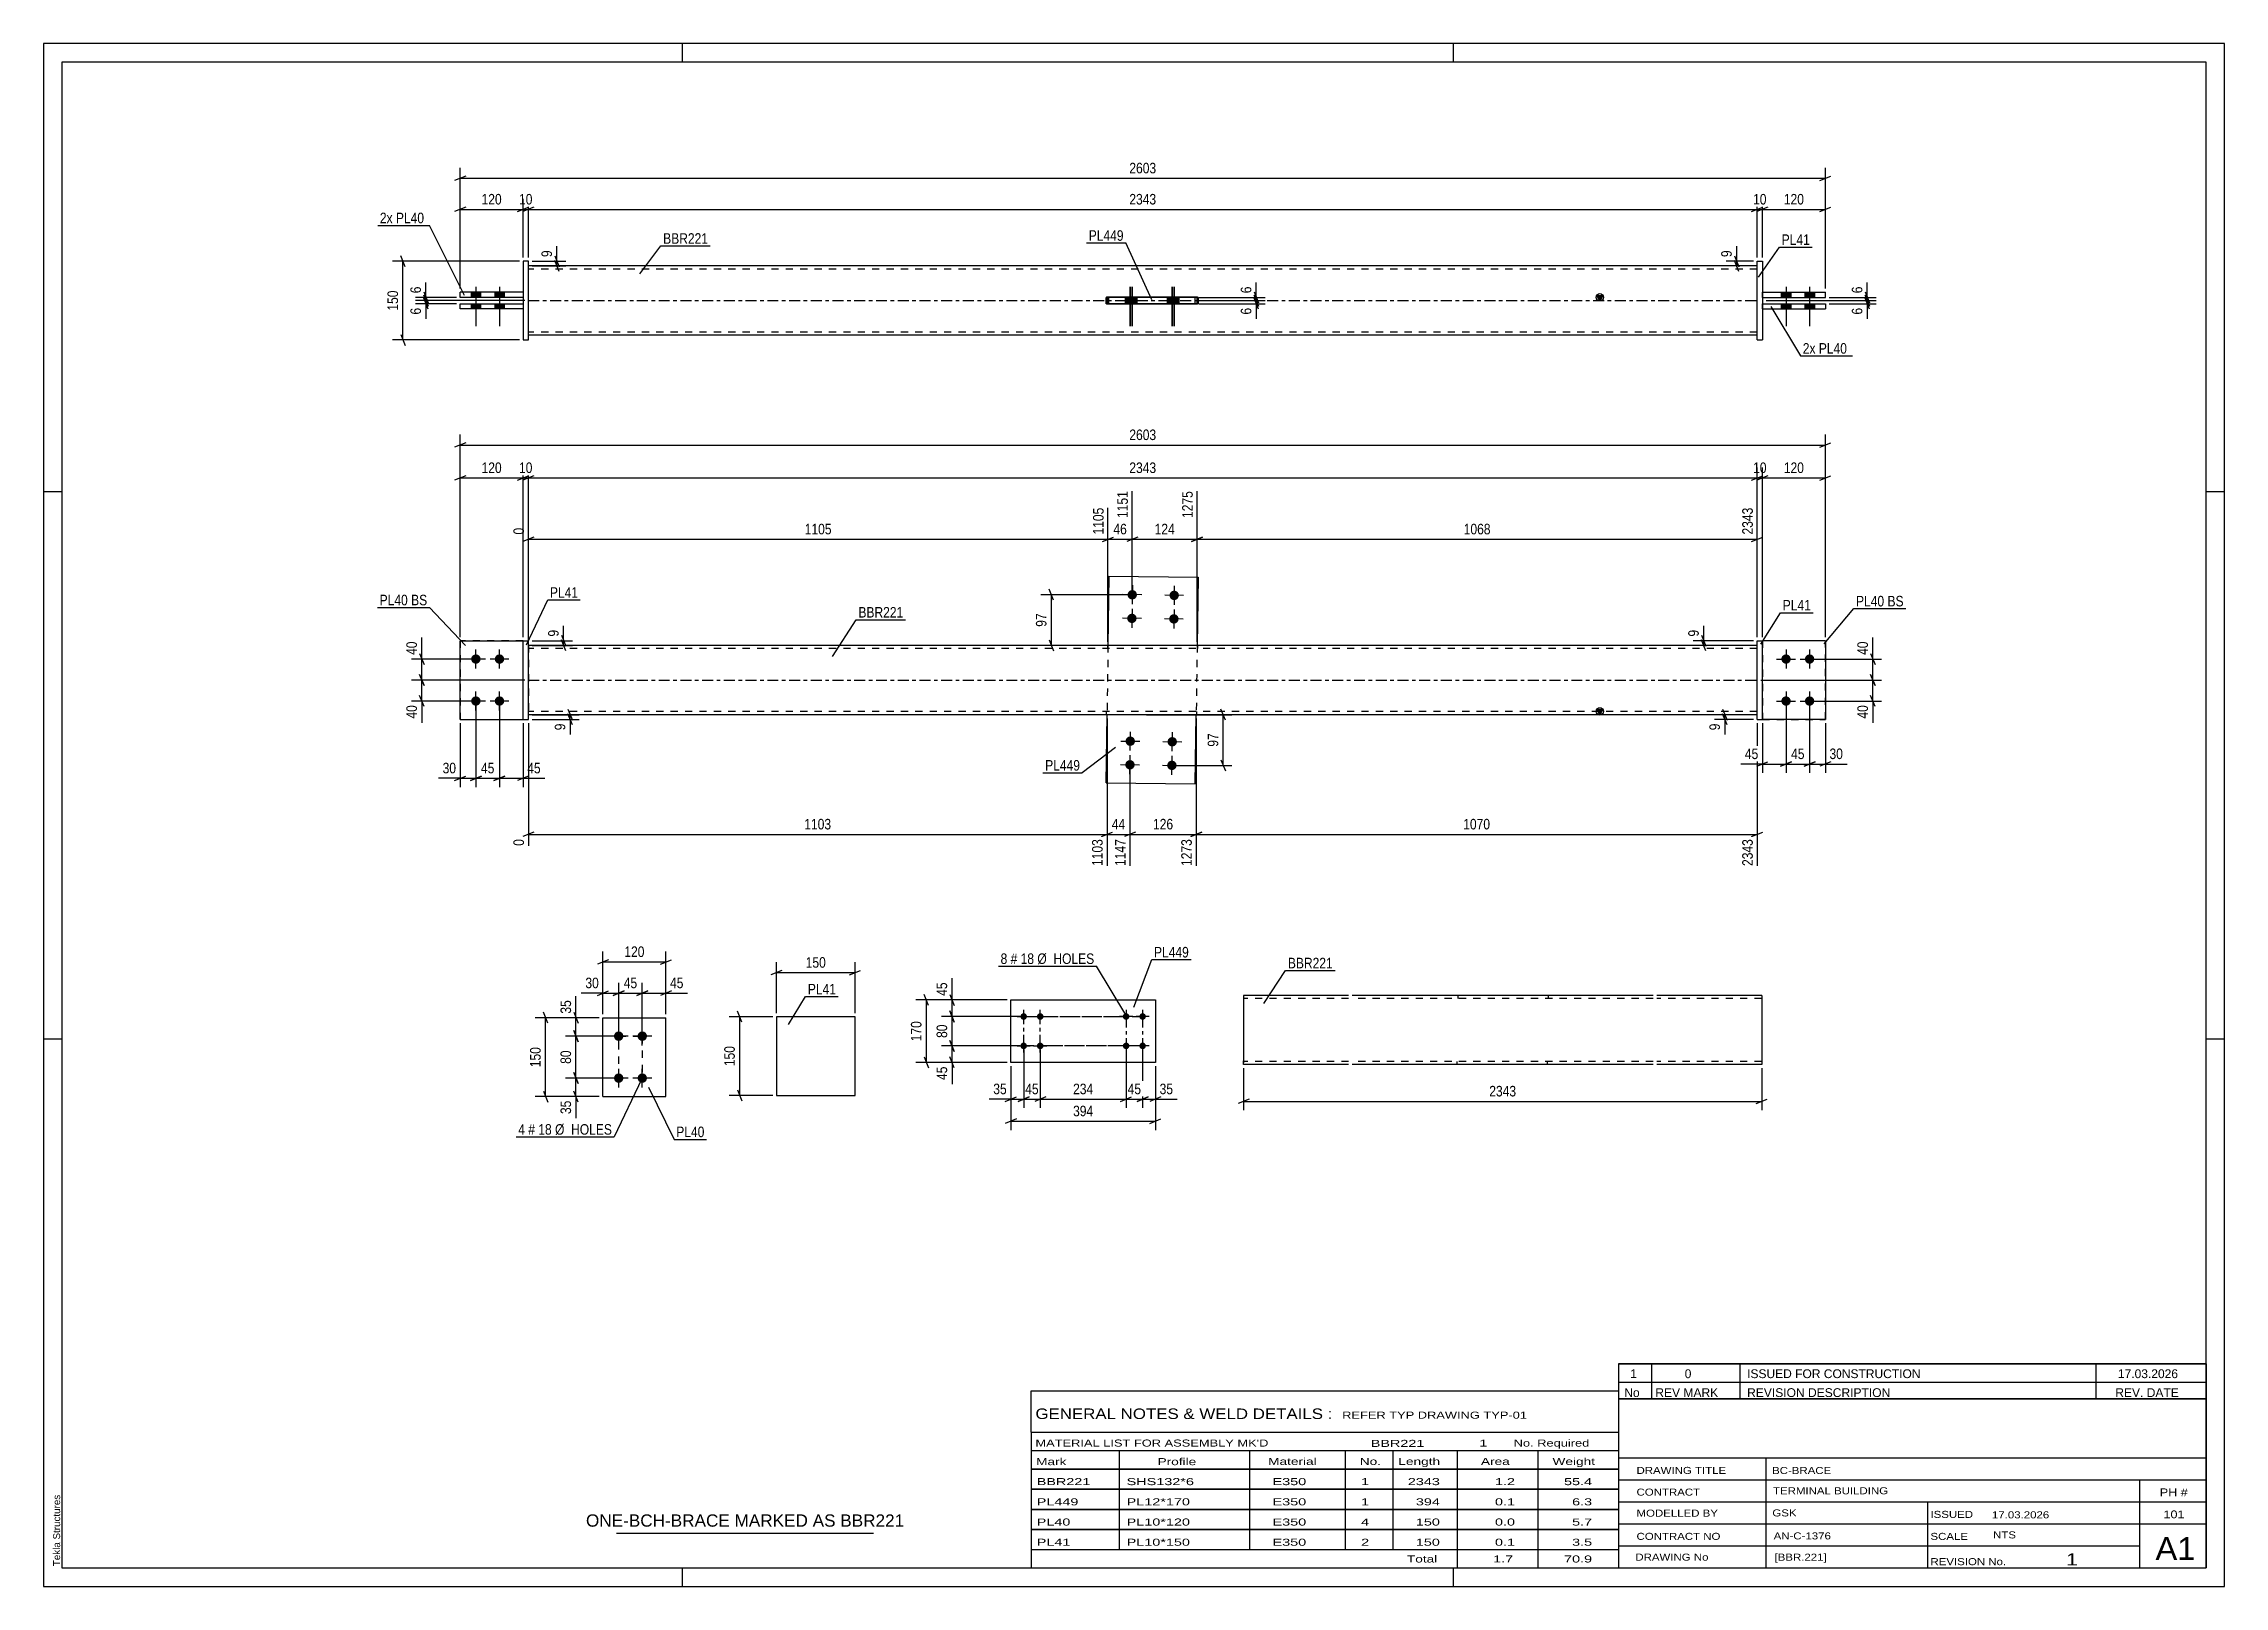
# Model space of a CAD drawing. Header units: millimetres. Extents: x 0 to 594, y 0 to 420.
import ezdxf

# ---------------------------------------------------------------- set-up
doc = ezdxf.new("R2010")
doc.units = ezdxf.units.MM
doc.linetypes.add('DXK_LINE_DOT2', pattern=[3.9198, 1.9599, -1.9599])
doc.linetypes.add('DXK_LINE_DOT3', pattern=[5.9187, 2.979, -0.9799, 0.9799, -0.9799])
doc.styles.add('Arial', font='ARIAL.TTF', dxfattribs={"height": 0.2})
doc.styles.add('Arial Narrow', font='ARIALN.TTF', dxfattribs={"height": 0.2})

# ---------------------------------------------------------------- blocks, each defined once
blk = doc.blocks.new('Unknown-581589972-1129')
at = {"color": 5, "linetype": 'Continuous'}
for p, q in [((594, 420), (0, 420)), ((0, 420), (0, 0)), ((174, 415), (174, 420)), ((384, 415), (384, 420)), ((594, 0), (594, 420)), ((589, 415), (5, 415)), ((5, 415), (5, 5)), ((589, 5), (589, 415)), ((5, 298), (0, 298)), ((594, 298), (589, 298)), ((5, 149), (0, 149)), ((594, 149), (589, 149)), ((0, 0), (594, 0)), ((5, 5), (589, 5)), ((174, 0), (174, 5)), ((384, 0), (384, 5))]:
    blk.add_line(p, q, dxfattribs=at)
at = {"color": 174, "linetype": 'Continuous', "style": 'Arial'}
blk.add_text('Tekla Structures', height=1.9102, rotation=90, dxfattribs=at).set_placement((4.5, 5.5))
blk = doc.blocks.new('Part-581589972-4136 - 4135')
at = {"color": 2, "linetype": 'Continuous'}
for p, q in [((263.45, 159.64), (302.85, 159.64)), ((263.45, 142.64), (263.45, 159.64)), ((302.85, 159.64), (302.85, 142.64)), ((302.85, 142.64), (263.45, 142.64))]:
    blk.add_line(p, q, dxfattribs=at)
blk = doc.blocks.new('Bolt-581589972-4137 - 4135')
at = {"linetype": 'Continuous'}
for points in [[(294.85, 154.24, -1), (294.85, 156.04, -1)], [(299.35, 154.24, -1), (299.35, 156.04, -1)], [(294.85, 146.24, -1), (294.85, 148.04, -1)], [(299.35, 146.24, -1), (299.35, 148.04, -1)]]:
    blk.add_hatch(color=1, dxfattribs=at).paths.add_polyline_path(points)
at = {"color": 1, "linetype": 'Continuous'}
for p, q in [((296.65, 155.14), (293.05, 155.14)), ((294.85, 156.94), (294.85, 153.34)), ((301.15, 155.14), (297.55, 155.14)), ((299.35, 156.94), (299.35, 153.34)), ((294.85, 148.94), (294.85, 145.34)), ((299.35, 148.94), (299.35, 145.34)), ((296.65, 147.14), (293.05, 147.14)), ((301.15, 147.14), (297.55, 147.14))]:
    blk.add_line(p, q, dxfattribs=at)
blk = doc.blocks.new('Bolt-581589972-4138 - 4135')
at = {"linetype": 'Continuous'}
for points in [[(266.95, 156.04, -1), (266.95, 154.24, -1)], [(271.45, 156.04, -1), (271.45, 154.24, -1)], [(266.95, 148.04, -1), (266.95, 146.24, -1)], [(271.45, 148.04, -1), (271.45, 146.24, -1)]]:
    blk.add_hatch(color=1, dxfattribs=at).paths.add_polyline_path(points)
at = {"color": 1, "linetype": 'Continuous'}
for p, q in [((265.15, 155.14), (268.75, 155.14)), ((266.95, 153.34), (266.95, 156.94)), ((269.65, 155.14), (273.25, 155.14)), ((271.45, 153.34), (271.45, 156.94)), ((266.95, 145.34), (266.95, 148.94)), ((271.45, 145.34), (271.45, 148.94)), ((265.15, 147.14), (268.75, 147.14)), ((269.65, 147.14), (273.25, 147.14))]:
    blk.add_line(p, q, dxfattribs=at)
blk = doc.blocks.new('Bolt-581589972-2193 - 2159')
at = {"linetype": 'Continuous'}
for points in [[(156.64, 148.5, -1), (156.64, 151.08, -1)], [(163.07, 148.5, -1), (163.07, 151.08, -1)], [(156.64, 137.08, -1), (156.64, 139.65, -1)], [(163.07, 137.08, -1), (163.07, 139.65, -1)]]:
    blk.add_hatch(color=1, dxfattribs=at).paths.add_polyline_path(points)
at = {"color": 1, "linetype": 'Continuous'}
for p, q in [((159.21, 149.79), (154.07, 149.79)), ((156.64, 147.22), (156.64, 152.36)), ((165.64, 149.79), (160.49, 149.79)), ((163.07, 147.22), (163.07, 152.36)), ((159.21, 138.36), (154.07, 138.36)), ((156.64, 135.79), (156.64, 140.93)), ((165.64, 138.36), (160.49, 138.36)), ((163.07, 135.79), (163.07, 140.93))]:
    blk.add_line(p, q, dxfattribs=at)
blk = doc.blocks.new('Part-581589972-2198 - 2159')
at = {"color": 2, "linetype": 'Continuous'}
for p, q in [((152.35, 133.36), (152.35, 154.79)), ((152.35, 154.79), (169.49, 154.79)), ((169.49, 133.36), (169.49, 154.79)), ((152.35, 133.36), (169.49, 133.36))]:
    blk.add_line(p, q, dxfattribs=at)
blk = doc.blocks.new('Bolt-581589972-1689 - 1671')
at = {"linetype": 'Continuous'}
for points in [[(294.7, 230.12, -1), (297.27, 230.08, -1)], [(306.13, 229.97, -1), (308.7, 229.93, -1)], [(294.62, 223.69, -1), (297.19, 223.66, -1)], [(306.04, 223.54, -1), (308.61, 223.5, -1)]]:
    blk.add_hatch(color=1, dxfattribs=at).paths.add_polyline_path(points)
at = {"color": 1, "linetype": 'Continuous'}
for p, q in [((295.95, 227.53), (296.02, 232.67)), ((307.38, 227.38), (307.45, 232.52)), ((293.42, 230.14), (298.56, 230.07)), ((295.87, 221.1), (295.94, 226.25)), ((304.84, 229.98), (309.99, 229.91)), ((307.29, 220.95), (307.36, 226.09)), ((293.33, 223.71), (298.47, 223.64)), ((304.76, 223.56), (309.9, 223.49))]:
    blk.add_line(p, q, dxfattribs=at)
blk = doc.blocks.new('Part-581589972-1677 - 1671')
at = {"linetype": 'Continuous'}
blk.add_hatch(color=2, dxfattribs=at).paths.add_polyline_path([(423.88, 237.31), (423.08, 238.71), (424.68, 238.71)])
at = {"color": 2, "linetype": 'Continuous'}
for p, q in [((466.74, 256.17), (132.03, 256.17)), ((423.88, 237.31), (423.08, 238.71)), ((423.08, 238.71), (424.68, 238.71)), ((424.68, 238.71), (423.88, 237.31)), ((466.74, 237.31), (132.03, 237.31))]:
    blk.add_line(p, q, dxfattribs=at)
at = {"color": 7, "linetype": 'DXK_LINE_DOT2'}
for p, q in [((132.03, 256.17), (132.03, 237.31)), ((289.75, 256.17), (289.75, 255.31)), ((314.34, 256.17), (314.34, 255.31)), ((466.74, 237.31), (466.74, 256.17)), ((466.74, 255.31), (132.03, 255.31)), ((466.74, 238.17), (132.03, 238.17)), ((289.51, 237.31), (289.51, 238.17)), ((314.1, 237.31), (314.1, 238.17))]:
    blk.add_line(p, q, dxfattribs=at)
at = {"color": 7, "linetype": 'DXK_LINE_DOT3'}
blk.add_line((132.03, 246.74), (466.74, 246.74), dxfattribs=at)
at = {"color": 2, "linetype": 'Continuous'}
blk.add_circle((423.88, 238.21), 1, dxfattribs=at)
blk = doc.blocks.new('Bolt-581589972-1690 - 1671')
at = {"linetype": 'Continuous'}
for points in [[(297.81, 269.94, -1), (295.24, 269.98, -1)], [(309.23, 269.79, -1), (306.66, 269.82, -1)], [(297.72, 263.51, -1), (295.15, 263.55, -1)], [(309.15, 263.36, -1), (306.58, 263.4, -1)]]:
    blk.add_hatch(color=1, dxfattribs=at).paths.add_polyline_path(points)
at = {"color": 1, "linetype": 'Continuous'}
for p, q in [((299.09, 269.92), (293.95, 269.99)), ((296.56, 272.53), (296.49, 267.39)), ((310.52, 269.77), (305.38, 269.84)), ((307.98, 272.38), (307.91, 267.24)), ((299.01, 263.5), (293.86, 263.57)), ((296.47, 266.1), (296.4, 260.96)), ((310.43, 263.34), (305.29, 263.41)), ((307.9, 265.95), (307.83, 260.81))]:
    blk.add_line(p, q, dxfattribs=at)
blk = doc.blocks.new('Part-581589972-1682 - 1671')
at = {"color": 2, "linetype": 'Continuous'}
for p, q in [((485.31, 257.45), (468.17, 257.45)), ((485.31, 257.45), (485.31, 236.03)), ((485.31, 236.03), (468.17, 236.03))]:
    blk.add_line(p, q, dxfattribs=at)
at = {"color": 7, "linetype": 'DXK_LINE_DOT2'}
blk.add_line((468.17, 257.45), (468.17, 236.03), dxfattribs=at)
blk = doc.blocks.new('Bolt-581589972-1691 - 1671')
at = {"linetype": 'Continuous'}
for points in [[(117.74, 251.17, -1), (117.74, 253.74, -1)], [(124.17, 251.17, -1), (124.17, 253.74, -1)], [(117.74, 239.74, -1), (117.74, 242.31, -1)], [(124.17, 239.74, -1), (124.17, 242.31, -1)]]:
    blk.add_hatch(color=1, dxfattribs=at).paths.add_polyline_path(points)
at = {"color": 1, "linetype": 'Continuous'}
for p, q in [((120.32, 252.45), (115.17, 252.45)), ((117.74, 249.88), (117.74, 255.03)), ((126.74, 252.45), (121.6, 252.45)), ((124.17, 249.88), (124.17, 255.03)), ((117.74, 238.45), (117.74, 243.6)), ((124.17, 238.45), (124.17, 243.6)), ((120.32, 241.03), (115.17, 241.03)), ((126.74, 241.03), (121.6, 241.03))]:
    blk.add_line(p, q, dxfattribs=at)
blk = doc.blocks.new('Bolt-581589972-1692 - 1671')
at = {"linetype": 'Continuous'}
for points in [[(474.6, 253.74, -1), (474.6, 251.17, -1)], [(481.02, 253.74, -1), (481.02, 251.17, -1)], [(474.6, 242.31, -1), (474.6, 239.74, -1)], [(481.02, 242.31, -1), (481.02, 239.74, -1)]]:
    blk.add_hatch(color=1, dxfattribs=at).paths.add_polyline_path(points)
at = {"color": 1, "linetype": 'Continuous'}
for p, q in [((472.02, 252.45), (477.17, 252.45)), ((474.6, 255.03), (474.6, 249.88)), ((478.45, 252.45), (483.6, 252.45)), ((481.02, 255.03), (481.02, 249.88)), ((474.6, 243.6), (474.6, 238.45)), ((481.02, 243.6), (481.02, 238.45)), ((472.02, 241.03), (477.17, 241.03)), ((478.45, 241.03), (483.6, 241.03))]:
    blk.add_line(p, q, dxfattribs=at)
blk = doc.blocks.new('Part-581589972-1697 - 1671')
at = {"color": 2, "linetype": 'Continuous'}
for p, q in [((290.16, 275.04), (289.91, 256.17)), ((290.16, 275.04), (314.44, 274.72)), ((314.44, 274.72), (314.19, 256.17)), ((289.41, 218.76), (289.65, 237.31)), ((313.69, 218.44), (313.94, 237.31)), ((289.41, 218.76), (313.69, 218.44))]:
    blk.add_line(p, q, dxfattribs=at)
at = {"color": 7, "linetype": 'DXK_LINE_DOT2'}
for p, q in [((289.91, 256.17), (289.65, 237.31)), ((314.19, 256.17), (313.94, 237.31))]:
    blk.add_line(p, q, dxfattribs=at)
blk = doc.blocks.new('Part-581589972-1702 - 1671')
at = {"color": 2, "linetype": 'Continuous'}
for p, q in [((130.6, 236.03), (130.6, 257.45)), ((130.6, 257.45), (132.03, 257.45)), ((132.03, 236.03), (132.03, 257.45)), ((130.6, 236.03), (132.03, 236.03))]:
    blk.add_line(p, q, dxfattribs=at)
blk = doc.blocks.new('Part-581589972-1707 - 1671')
at = {"color": 7, "linetype": 'DXK_LINE_DOT2'}
for p, q in [((130.6, 257.45), (113.46, 257.45)), ((113.46, 257.45), (113.46, 236.03)), ((130.6, 236.03), (130.6, 257.45)), ((113.46, 236.03), (130.6, 236.03))]:
    blk.add_line(p, q, dxfattribs=at)
blk = doc.blocks.new('Part-581589972-1712 - 1671')
at = {"color": 2, "linetype": 'Continuous'}
for p, q in [((113.46, 236.03), (113.46, 257.45)), ((113.46, 257.45), (130.6, 257.45)), ((113.46, 236.03), (130.6, 236.03))]:
    blk.add_line(p, q, dxfattribs=at)
at = {"color": 7, "linetype": 'DXK_LINE_DOT2'}
blk.add_line((130.6, 236.03), (130.6, 257.45), dxfattribs=at)
blk = doc.blocks.new('Part-581589972-1713 - 1671')
at = {"color": 2, "linetype": 'Continuous'}
for p, q in [((466.74, 257.45), (468.17, 257.45)), ((466.74, 236.03), (466.74, 257.45)), ((468.17, 236.03), (468.17, 257.45)), ((466.74, 236.03), (466.74, 236.03)), ((466.74, 236.03), (468.17, 236.03))]:
    blk.add_line(p, q, dxfattribs=at)
at = {"color": 7, "linetype": 'DXK_LINE_DOT2'}
for p, q in [((466.74, 257.45), (468.17, 257.45)), ((466.74, 236.03), (468.17, 236.03))]:
    blk.add_line(p, q, dxfattribs=at)
blk = doc.blocks.new('Part-581589972-1718 - 1671')
at = {"color": 7, "linetype": 'DXK_LINE_DOT2'}
for p, q in [((485.31, 257.45), (468.17, 257.45)), ((468.17, 257.45), (468.17, 236.03)), ((485.31, 236.03), (485.31, 257.45)), ((468.17, 236.03), (485.31, 236.03))]:
    blk.add_line(p, q, dxfattribs=at)
blk = doc.blocks.new('Part-581589972-1455 - 1366')
at = {"linetype": 'Continuous'}
blk.add_hatch(color=2, dxfattribs=at).paths.add_polyline_path([(423.88, 350.05), (423.08, 351.45), (424.68, 351.45)])
at = {"color": 2, "linetype": 'Continuous'}
for p, q in [((466.74, 359.48), (132.03, 359.48)), ((289.75, 351.05), (314.34, 351.05)), ((289.75, 351.05), (289.75, 349.05)), ((314.1, 350.91), (314.1, 351.05)), ((314.34, 351.05), (314.34, 350.91)), ((423.88, 350.05), (423.08, 351.45)), ((423.08, 351.45), (424.68, 351.45)), ((424.68, 351.45), (423.88, 350.05)), ((314.34, 349.05), (289.75, 349.05)), ((314.1, 349.2), (314.1, 349.05)), ((314.34, 349.2), (314.34, 349.05)), ((466.74, 340.63), (132.03, 340.63))]:
    blk.add_line(p, q, dxfattribs=at)
at = {"color": 7, "linetype": 'DXK_LINE_DOT2'}
for p, q in [((132.03, 340.63), (132.03, 359.48)), ((466.74, 358.63), (132.03, 358.63)), ((466.74, 340.63), (466.74, 359.48)), ((289.51, 351.05), (289.51, 349.05)), ((289.51, 351.05), (289.75, 351.05)), ((314.1, 351.05), (314.1, 349.2)), ((314.34, 351.05), (314.34, 349.2)), ((289.75, 349.05), (289.51, 349.05)), ((466.74, 341.48), (132.03, 341.48))]:
    blk.add_line(p, q, dxfattribs=at)
at = {"color": 7, "linetype": 'DXK_LINE_DOT3'}
blk.add_line((132.03, 350.05), (466.74, 350.05), dxfattribs=at)
at = {"color": 2, "linetype": 'Continuous'}
blk.add_circle((423.88, 350.95), 1, dxfattribs=at)
blk = doc.blocks.new('Part-581589972-1417 - 1366')
at = {"color": 2, "linetype": 'Continuous'}
for p, q in [((113.46, 349.2), (130.6, 349.2)), ((113.46, 347.77), (113.46, 349.2)), ((130.6, 347.77), (113.46, 347.77)), ((130.6, 349.2), (130.6, 347.77))]:
    blk.add_line(p, q, dxfattribs=at)
blk = doc.blocks.new('Bolt-581589972-1369 - 1366')
at = {"linetype": 'Continuous'}
for points in [[(475.88, 352.34), (473.31, 352.34), (473.31, 350.91), (475.88, 350.91)], [(475.88, 352.34), (473.31, 352.34), (473.31, 350.91), (475.88, 350.91)], [(482.31, 352.34), (479.74, 352.34), (479.74, 350.91), (482.31, 350.91)], [(482.31, 352.34), (479.74, 352.34), (479.74, 350.91), (482.31, 350.91)], [(475.88, 349.2), (473.31, 349.2), (473.31, 347.77), (475.88, 347.77)], [(475.88, 349.2), (473.31, 349.2), (473.31, 347.77), (475.88, 347.77)], [(482.31, 349.2), (479.74, 349.2), (479.74, 347.77), (482.31, 347.77)], [(482.31, 349.2), (479.74, 349.2), (479.74, 347.77), (482.31, 347.77)]]:
    blk.add_hatch(color=1, dxfattribs=at).paths.add_polyline_path(points)
at = {"color": 1, "linetype": 'Continuous'}
for p, q in [((473.31, 352.34), (473.31, 350.91)), ((473.31, 352.34), (473.31, 350.91)), ((474.6, 353.77), (474.6, 343.05)), ((474.6, 353.77), (474.6, 343.05)), ((475.88, 352.34), (475.88, 350.91)), ((475.88, 352.34), (475.88, 350.91)), ((479.74, 352.34), (479.74, 350.91)), ((479.74, 352.34), (479.74, 350.91)), ((481.02, 353.77), (481.02, 343.05)), ((481.02, 353.77), (481.02, 343.05)), ((482.31, 352.34), (482.31, 350.91)), ((482.31, 352.34), (482.31, 350.91)), ((473.31, 349.2), (473.31, 347.77)), ((473.31, 349.2), (473.31, 347.77)), ((475.88, 349.2), (475.88, 347.77)), ((475.88, 349.2), (475.88, 347.77)), ((479.74, 349.2), (479.74, 347.77)), ((479.74, 349.2), (479.74, 347.77)), ((482.31, 349.2), (482.31, 347.77)), ((482.31, 349.2), (482.31, 347.77))]:
    blk.add_line(p, q, dxfattribs=at)
blk = doc.blocks.new('Bolt-581589972-1434 - 1366')
at = {"linetype": 'Continuous'}
for points in [[(294.62, 349.2), (297.19, 349.2), (297.19, 350.91), (294.62, 350.91)], [(294.7, 349.2), (297.27, 349.2), (297.27, 350.91), (294.7, 350.91)], [(306.04, 349.2), (308.61, 349.2), (308.61, 350.91), (306.04, 350.91)], [(306.13, 349.2), (308.7, 349.2), (308.7, 350.91), (306.13, 350.91)]]:
    blk.add_hatch(color=1, dxfattribs=at).paths.add_polyline_path(points)
at = {"color": 1, "linetype": 'Continuous'}
for p, q in [((294.62, 350.91), (294.62, 349.2)), ((294.7, 350.91), (294.7, 349.2)), ((295.9, 353.77), (295.9, 343.05)), ((295.99, 353.77), (295.99, 343.05)), ((297.19, 350.91), (297.19, 349.2)), ((297.27, 350.91), (297.27, 349.2)), ((306.04, 350.91), (306.04, 349.2)), ((306.13, 350.91), (306.13, 349.2)), ((307.33, 353.77), (307.33, 343.05)), ((307.41, 353.77), (307.41, 343.05)), ((308.61, 350.91), (308.61, 349.2)), ((308.7, 350.91), (308.7, 349.2))]:
    blk.add_line(p, q, dxfattribs=at)
blk = doc.blocks.new('Bolt-581589972-1370 - 1366')
at = {"linetype": 'Continuous'}
for points in [[(116.46, 350.91), (119.03, 350.91), (119.03, 352.34), (116.46, 352.34)], [(116.46, 350.91), (119.03, 350.91), (119.03, 352.34), (116.46, 352.34)], [(122.89, 350.91), (125.46, 350.91), (125.46, 352.34), (122.89, 352.34)], [(122.89, 350.91), (125.46, 350.91), (125.46, 352.34), (122.89, 352.34)], [(116.46, 347.77), (119.03, 347.77), (119.03, 349.2), (116.46, 349.2)], [(116.46, 347.77), (119.03, 347.77), (119.03, 349.2), (116.46, 349.2)], [(122.89, 347.77), (125.46, 347.77), (125.46, 349.2), (122.89, 349.2)], [(122.89, 347.77), (125.46, 347.77), (125.46, 349.2), (122.89, 349.2)]]:
    blk.add_hatch(color=1, dxfattribs=at).paths.add_polyline_path(points)
at = {"color": 1, "linetype": 'Continuous'}
for p, q in [((116.46, 352.34), (116.46, 350.91)), ((116.46, 352.34), (116.46, 350.91)), ((117.74, 353.77), (117.74, 343.05)), ((117.74, 353.77), (117.74, 343.05)), ((119.03, 352.34), (119.03, 350.91)), ((119.03, 352.34), (119.03, 350.91)), ((122.89, 352.34), (122.89, 350.91)), ((122.89, 352.34), (122.89, 350.91)), ((124.17, 353.77), (124.17, 343.05)), ((124.17, 353.77), (124.17, 343.05)), ((125.46, 352.34), (125.46, 350.91)), ((125.46, 352.34), (125.46, 350.91)), ((116.46, 349.2), (116.46, 347.77)), ((116.46, 349.2), (116.46, 347.77)), ((119.03, 349.2), (119.03, 347.77)), ((119.03, 349.2), (119.03, 347.77)), ((122.89, 349.2), (122.89, 347.77)), ((122.89, 349.2), (122.89, 347.77)), ((125.46, 349.2), (125.46, 347.77)), ((125.46, 349.2), (125.46, 347.77))]:
    blk.add_line(p, q, dxfattribs=at)
blk = doc.blocks.new('Part-581589972-1412 - 1366')
at = {"color": 2, "linetype": 'Continuous'}
for p, q in [((130.6, 352.34), (113.46, 352.34)), ((113.46, 350.91), (113.46, 352.34)), ((130.6, 350.91), (113.46, 350.91)), ((130.6, 352.34), (130.6, 350.91))]:
    blk.add_line(p, q, dxfattribs=at)
blk = doc.blocks.new('Part-581589972-1460 - 1366')
at = {"color": 2, "linetype": 'Continuous'}
for p, q in [((468.17, 349.2), (485.31, 349.2)), ((468.17, 347.77), (468.17, 349.2)), ((468.17, 347.77), (468.17, 347.77)), ((468.17, 347.77), (485.31, 347.77)), ((485.31, 349.2), (485.31, 347.77))]:
    blk.add_line(p, q, dxfattribs=at)
at = {"color": 7, "linetype": 'DXK_LINE_DOT2'}
for p, q in [((468.17, 349.2), (485.31, 349.2)), ((468.17, 347.77), (485.31, 347.77))]:
    blk.add_line(p, q, dxfattribs=at)
blk = doc.blocks.new('Part-581589972-1396 - 1366')
at = {"color": 7, "linetype": 'DXK_LINE_DOT2'}
for p, q in [((289.41, 349.2), (289.41, 350.91)), ((289.75, 350.91), (289.41, 350.91)), ((313.69, 349.2), (313.69, 350.91)), ((289.75, 349.2), (289.41, 349.2))]:
    blk.add_line(p, q, dxfattribs=at)
at = {"color": 2, "linetype": 'Continuous'}
for p, q in [((314.44, 350.91), (289.75, 350.91)), ((290.16, 349.2), (290.16, 350.91)), ((314.44, 350.91), (314.44, 349.2)), ((314.44, 349.2), (289.75, 349.2))]:
    blk.add_line(p, q, dxfattribs=at)
blk = doc.blocks.new('Part-581589972-1397 - 1366')
at = {"color": 2, "linetype": 'Continuous'}
for p, q in [((132.03, 360.77), (130.6, 360.77)), ((130.6, 360.77), (130.6, 339.34)), ((132.03, 339.34), (132.03, 360.77)), ((130.6, 339.34), (132.03, 339.34))]:
    blk.add_line(p, q, dxfattribs=at)
blk = doc.blocks.new('Part-581589972-1432 - 1366')
at = {"color": 2, "linetype": 'Continuous'}
for p, q in [((466.74, 360.77), (466.74, 360.77)), ((466.74, 339.34), (466.74, 360.77)), ((466.74, 360.77), (468.17, 360.77)), ((468.17, 360.77), (468.17, 360.77)), ((468.17, 360.77), (468.17, 339.34)), ((466.74, 339.34), (468.17, 339.34)), ((466.74, 339.34), (466.74, 339.34)), ((468.17, 339.34), (468.17, 339.34))]:
    blk.add_line(p, q, dxfattribs=at)
at = {"color": 7, "linetype": 'DXK_LINE_DOT2'}
for p, q in [((466.74, 360.77), (468.17, 360.77)), ((466.74, 339.34), (468.17, 339.34)), ((468.17, 339.34), (468.17, 339.34))]:
    blk.add_line(p, q, dxfattribs=at)
blk = doc.blocks.new('Bolt-581589972-1435 - 1366')
at = {"linetype": 'Continuous'}
for points in [[(297.72, 350.91), (295.15, 350.91), (295.15, 349.2), (297.72, 349.2)], [(297.81, 350.91), (295.24, 350.91), (295.24, 349.2), (297.81, 349.2)], [(309.15, 350.91), (306.58, 350.91), (306.58, 349.2), (309.15, 349.2)], [(309.23, 350.91), (306.66, 350.91), (306.66, 349.2), (309.23, 349.2)]]:
    blk.add_hatch(color=1, dxfattribs=at).paths.add_polyline_path(points)
at = {"color": 1, "linetype": 'Continuous'}
for p, q in [((295.15, 350.91), (295.15, 349.2)), ((295.24, 350.91), (295.24, 349.2)), ((296.43, 353.77), (296.43, 343.05)), ((296.52, 353.77), (296.52, 343.05)), ((297.72, 350.91), (297.72, 349.2)), ((297.81, 350.91), (297.81, 349.2)), ((306.58, 350.91), (306.58, 349.2)), ((306.66, 350.91), (306.66, 349.2)), ((307.86, 353.77), (307.86, 343.05)), ((307.95, 353.77), (307.95, 343.05)), ((309.15, 350.91), (309.15, 349.2)), ((309.23, 350.91), (309.23, 349.2))]:
    blk.add_line(p, q, dxfattribs=at)
blk = doc.blocks.new('Part-581589972-1465 - 1366')
at = {"color": 2, "linetype": 'Continuous'}
for p, q in [((468.17, 352.34), (485.31, 352.34)), ((468.17, 350.91), (468.17, 352.34)), ((468.17, 350.91), (468.17, 350.91)), ((468.17, 350.91), (485.31, 350.91)), ((485.31, 350.91), (485.31, 352.34))]:
    blk.add_line(p, q, dxfattribs=at)
at = {"color": 7, "linetype": 'DXK_LINE_DOT2'}
for p, q in [((468.17, 352.34), (485.31, 352.34)), ((468.17, 350.91), (485.31, 350.91))]:
    blk.add_line(p, q, dxfattribs=at)
blk = doc.blocks.new('Part-581589972-2402 - 2396')
at = {"color": 2, "linetype": 'Continuous'}
for p, q in [((221.04, 155.08), (199.61, 155.08)), ((199.61, 155.08), (199.61, 133.65)), ((221.04, 133.65), (221.04, 155.08)), ((199.61, 133.65), (221.04, 133.65))]:
    blk.add_line(p, q, dxfattribs=at)
blk = doc.blocks.new('Part-581589972-2433 - 2427')
at = {"color": 2, "linetype": 'Continuous'}
for p, q in [((355.44, 160.9), (326.87, 160.9)), ((326.87, 160.9), (326.87, 159.18)), ((438.41, 160.9), (356.44, 160.9)), ((467.98, 160.9), (439.41, 160.9)), ((467.98, 160.9), (467.98, 160.77)), ((467.98, 160.77), (467.98, 159.18)), ((326.87, 159.18), (326.87, 143.1)), ((467.98, 159.18), (467.98, 142.04)), ((326.87, 142.17), (326.87, 143.1)), ((326.87, 142.04), (326.87, 142.17)), ((355.44, 142.04), (326.87, 142.04)), ((438.41, 142.04), (356.44, 142.04)), ((467.98, 142.04), (439.41, 142.04))]:
    blk.add_line(p, q, dxfattribs=at)
at = {"color": 7, "linetype": 'DXK_LINE_DOT2'}
for p, q in [((385.25, 160.9), (385.25, 160.04)), ((409.84, 160.9), (409.84, 160.04)), ((467.98, 160.39), (467.98, 159.18)), ((355.44, 160.04), (326.87, 160.04)), ((438.41, 160.04), (356.44, 160.04)), ((467.98, 160.04), (439.41, 160.04)), ((326.87, 143.1), (326.87, 142.54)), ((326.87, 142.9), (326.87, 142.96)), ((355.44, 142.9), (326.87, 142.9)), ((438.41, 142.9), (356.44, 142.9)), ((385.01, 142.04), (385.01, 142.9)), ((409.6, 142.04), (409.6, 142.9)), ((467.98, 142.9), (439.41, 142.9)), ((467.98, 142.96), (467.98, 143.1)), ((467.98, 142.9), (467.98, 142.96)), ((467.98, 142.9), (467.98, 142.96))]:
    blk.add_line(p, q, dxfattribs=at)
blk = doc.blocks.new('Rectangle-581589972-4341 - 4135')
at = {"color": 1, "linetype": 'DXK_LINE_DOT3'}
blk.add_lwpolyline([(266.95, 155.14), (299.35, 155.14), (299.35, 147.14), (266.95, 147.14), (266.95, 155.14)], close=True, dxfattribs=at)
blk = doc.blocks.new('Rectangle-581589972-2382 - 2159')
at = {"color": 1, "linetype": 'DXK_LINE_DOT2'}
blk.add_lwpolyline([(156.64, 149.79), (163.07, 149.79), (163.07, 138.36), (156.64, 138.36), (156.64, 149.79)], close=True, dxfattribs=at)
blk = doc.blocks.new('Rectangle-581589972-4351 - 4135')
at = {"color": 1, "linetype": 'DXK_LINE_DOT3'}
blk.add_lwpolyline([(271.45, 155.14), (294.85, 155.14), (294.85, 147.14), (271.45, 147.14), (271.45, 155.14)], close=True, dxfattribs=at)
blk = doc.blocks.new('StraightDimension-581589972-4146 - 4135')
at = {"color": 7, "linetype": 'Continuous'}
for p, q in [((299.35, 146.14), (299.35, 130.24)), ((302.85, 141.64), (302.85, 130.24)), ((297.85, 132.04), (300.85, 133.24)), ((299.35, 132.64), (302.85, 132.64)), ((304.35, 133.24), (301.35, 132.04))]:
    blk.add_line(p, q, dxfattribs=at)
at = {"color": 0}
blk.add_wipeout([(308.23, 133.39), (308.23, 137.59), (303.38, 137.59), (303.38, 133.39)], dxfattribs=at)
at = {"color": 7, "linetype": 'Continuous'}
blk.add_line((302.85, 132.64), (308.76, 132.64), dxfattribs=at)
blk.add_line((302.85, 132.64), (308.76, 132.64), dxfattribs=at)
at = {"color": 3, "style": 'Arial Narrow'}
blk.add_text('35', height=2.863, dxfattribs=at).set_placement((303.98, 133.99))
blk = doc.blocks.new('StraightDimension-581589972-4149 - 4135')
at = {"color": 7, "linetype": 'Continuous'}
for p, q in [((266.95, 146.14), (266.95, 130.24)), ((271.45, 146.14), (271.45, 130.24)), ((265.45, 132.04), (268.45, 133.24)), ((266.95, 132.64), (271.45, 132.64)), ((272.95, 133.24), (269.95, 132.04))]:
    blk.add_line(p, q, dxfattribs=at)
at = {"color": 0}
blk.add_wipeout([(271.63, 133.39), (271.63, 137.59), (266.77, 137.59), (266.77, 133.39)], dxfattribs=at)
at = {"color": 3, "style": 'Arial Narrow'}
blk.add_text('45', height=2.863, dxfattribs=at).set_placement((267.37, 133.99))
blk = doc.blocks.new('StraightDimension-581589972-4147 - 4135')
at = {"color": 7, "linetype": 'Continuous'}
for p, q in [((294.85, 146.14), (294.85, 130.24)), ((299.35, 146.14), (299.35, 130.24)), ((293.35, 132.04), (296.35, 133.24)), ((294.85, 132.64), (299.35, 132.64)), ((300.85, 133.24), (297.85, 132.04))]:
    blk.add_line(p, q, dxfattribs=at)
at = {"color": 0}
blk.add_wipeout([(299.53, 133.39), (299.53, 137.59), (294.67, 137.59), (294.67, 133.39)], dxfattribs=at)
at = {"color": 3, "style": 'Arial Narrow'}
blk.add_text('45', height=2.863, dxfattribs=at).set_placement((295.27, 133.99))
blk = doc.blocks.new('StraightDimension-581589972-4148 - 4135')
at = {"color": 7, "linetype": 'Continuous'}
for p, q in [((271.45, 146.14), (271.45, 130.24)), ((294.85, 146.14), (294.85, 130.24)), ((272.95, 133.24), (269.95, 132.04)), ((271.45, 132.64), (294.85, 132.64)), ((293.35, 132.04), (296.35, 133.24))]:
    blk.add_line(p, q, dxfattribs=at)
at = {"color": 0}
blk.add_wipeout([(286.49, 133.39), (286.49, 137.59), (279.81, 137.59), (279.81, 133.39)], dxfattribs=at)
at = {"color": 3, "style": 'Arial Narrow'}
blk.add_text('234', height=2.863, dxfattribs=at).set_placement((280.41, 133.99))
blk = doc.blocks.new('StraightDimension-581589972-4150 - 4135')
at = {"color": 7, "linetype": 'Continuous'}
for p, q in [((266.95, 146.14), (266.95, 130.24)), ((263.45, 141.64), (263.45, 130.24)), ((261.95, 132.04), (264.95, 133.24)), ((263.45, 132.64), (266.95, 132.64)), ((268.45, 133.24), (265.45, 132.04))]:
    blk.add_line(p, q, dxfattribs=at)
at = {"color": 0}
blk.add_wipeout([(262.93, 133.39), (262.93, 137.59), (258.07, 137.59), (258.07, 133.39)], dxfattribs=at)
at = {"color": 7, "linetype": 'Continuous'}
blk.add_line((263.45, 132.64), (257.54, 132.64), dxfattribs=at)
blk.add_line((263.45, 132.64), (257.54, 132.64), dxfattribs=at)
at = {"color": 3, "style": 'Arial Narrow'}
blk.add_text('35', height=2.863, dxfattribs=at).set_placement((258.67, 133.99))
blk = doc.blocks.new('StraightDimension-581589972-4166 - 4135')
at = {"color": 7, "linetype": 'Continuous'}
for p, q in [((263.45, 141.64), (263.45, 124.24)), ((302.85, 141.64), (302.85, 124.24)), ((264.95, 127.24), (261.95, 126.04)), ((263.45, 126.64), (302.85, 126.64)), ((301.35, 126.04), (304.35, 127.24))]:
    blk.add_line(p, q, dxfattribs=at)
at = {"color": 0}
blk.add_wipeout([(286.49, 127.39), (286.49, 131.59), (279.81, 131.59), (279.81, 127.39)], dxfattribs=at)
at = {"color": 3, "style": 'Arial Narrow'}
blk.add_text('394', height=2.863, dxfattribs=at).set_placement((280.41, 127.99))
blk = doc.blocks.new('StraightDimension-581589972-4170 - 4135')
at = {"color": 7, "linetype": 'Continuous'}
for p, q in [((246.85, 161.14), (248.05, 158.14)), ((262.45, 159.64), (244.6, 159.64)), ((265.95, 155.14), (244.6, 155.14)), ((248.05, 153.64), (246.85, 156.64)), ((247.45, 155.14), (247.45, 159.64))]:
    blk.add_line(p, q, dxfattribs=at)
at = {"color": 0}
blk.add_wipeout([(246.7, 165.02), (242.5, 165.02), (242.5, 160.16), (246.7, 160.16)], dxfattribs=at)
at = {"color": 7, "linetype": 'Continuous'}
blk.add_line((247.45, 159.64), (247.45, 165.54), dxfattribs=at)
blk.add_line((247.45, 159.64), (247.45, 165.54), dxfattribs=at)
at = {"color": 3, "style": 'Arial Narrow'}
blk.add_text('45', height=2.863, rotation=90.00021, dxfattribs=at).set_placement((246.1, 160.76))
blk = doc.blocks.new('StraightDimension-581589972-4171 - 4135')
at = {"color": 7, "linetype": 'Continuous'}
for p, q in [((265.95, 155.14), (244.6, 155.14)), ((246.85, 156.64), (248.05, 153.64)), ((247.45, 147.14), (247.45, 155.14)), ((248.05, 145.64), (246.85, 148.64)), ((265.95, 147.14), (244.6, 147.14))]:
    blk.add_line(p, q, dxfattribs=at)
at = {"color": 0}
blk.add_wipeout([(246.7, 153.56), (242.5, 153.56), (242.5, 148.71), (246.7, 148.71)], dxfattribs=at)
at = {"color": 3, "style": 'Arial Narrow'}
blk.add_text('80', height=2.863, rotation=90.00021, dxfattribs=at).set_placement((246.1, 149.31))
blk = doc.blocks.new('StraightDimension-581589972-4172 - 4135')
at = {"color": 7, "linetype": 'Continuous'}
for p, q in [((246.85, 148.64), (248.05, 145.64)), ((265.95, 147.14), (244.6, 147.14)), ((262.45, 142.64), (244.6, 142.64)), ((248.05, 141.14), (246.85, 144.14)), ((247.45, 142.64), (247.45, 147.14))]:
    blk.add_line(p, q, dxfattribs=at)
at = {"color": 0}
blk.add_wipeout([(246.7, 142.11), (242.5, 142.11), (242.5, 137.25), (246.7, 137.25)], dxfattribs=at)
at = {"color": 7, "linetype": 'Continuous'}
blk.add_line((247.45, 142.64), (247.45, 136.73), dxfattribs=at)
blk.add_line((247.45, 142.64), (247.45, 136.73), dxfattribs=at)
at = {"color": 3, "style": 'Arial Narrow'}
blk.add_text('45', height=2.863, rotation=90.00021, dxfattribs=at).set_placement((246.1, 137.85))
blk = doc.blocks.new('StraightDimension-581589972-4186 - 4135')
at = {"color": 7, "linetype": 'Continuous'}
for p, q in [((241.05, 158.14), (239.85, 161.14)), ((262.45, 159.64), (237.6, 159.64)), ((240.45, 142.64), (240.45, 159.64)), ((262.45, 142.64), (237.6, 142.64)), ((239.85, 144.14), (241.05, 141.14))]:
    blk.add_line(p, q, dxfattribs=at)
at = {"color": 0}
blk.add_wipeout([(239.7, 154.48), (235.5, 154.48), (235.5, 147.79), (239.7, 147.79)], dxfattribs=at)
at = {"color": 3, "style": 'Arial Narrow'}
blk.add_text('170', height=2.863, rotation=90.00021, dxfattribs=at).set_placement((239.1, 148.39))
blk = doc.blocks.new('StraightDimension-581589972-2275 - 2159')
at = {"color": 7, "linetype": 'Continuous'}
for p, q in [((151.35, 154.79), (142.16, 154.79)), ((144.41, 156.29), (145.61, 153.29)), ((145.01, 149.79), (145.01, 154.79)), ((155.64, 149.79), (142.16, 149.79)), ((145.61, 148.29), (144.41, 151.29))]:
    blk.add_line(p, q, dxfattribs=at)
at = {"color": 0}
blk.add_wipeout([(144.26, 160.17), (140.06, 160.17), (140.06, 155.32), (144.26, 155.32)], dxfattribs=at)
at = {"color": 7, "linetype": 'Continuous'}
blk.add_line((145.01, 154.79), (145.01, 160.7), dxfattribs=at)
blk.add_line((145.01, 154.79), (145.01, 160.7), dxfattribs=at)
at = {"color": 3, "style": 'Arial Narrow'}
blk.add_text('35', height=2.863, rotation=90.00021, dxfattribs=at).set_placement((143.66, 155.92))
blk = doc.blocks.new('StraightDimension-581589972-2298 - 2159')
at = {"color": 7, "linetype": 'Continuous'}
for p, q in [((155.64, 138.36), (142.16, 138.36)), ((144.41, 139.86), (145.61, 136.86)), ((145.01, 133.36), (145.01, 138.36)), ((151.35, 133.36), (142.16, 133.36)), ((145.61, 131.86), (144.41, 134.86))]:
    blk.add_line(p, q, dxfattribs=at)
at = {"color": 0}
blk.add_wipeout([(144.26, 132.84), (140.06, 132.84), (140.06, 127.98), (144.26, 127.98)], dxfattribs=at)
at = {"color": 7, "linetype": 'Continuous'}
blk.add_line((145.01, 133.36), (145.01, 127.46), dxfattribs=at)
blk.add_line((145.01, 133.36), (145.01, 127.46), dxfattribs=at)
at = {"color": 3, "style": 'Arial Narrow'}
blk.add_text('35', height=2.863, rotation=90.00021, dxfattribs=at).set_placement((143.66, 128.58))
blk = doc.blocks.new('StraightDimension-581589972-2329 - 2159')
at = {"color": 7, "linetype": 'Continuous'}
for p, q in [((161.57, 160.9), (164.57, 162.1)), ((163.07, 150.79), (163.07, 164.35)), ((163.07, 161.5), (169.49, 161.5)), ((170.99, 162.1), (167.99, 160.9)), ((169.49, 155.79), (169.49, 164.35))]:
    blk.add_line(p, q, dxfattribs=at)
at = {"color": 0}
blk.add_wipeout([(174.88, 162.25), (174.88, 166.45), (170.02, 166.45), (170.02, 162.25)], dxfattribs=at)
at = {"color": 7, "linetype": 'Continuous'}
blk.add_line((169.49, 161.5), (175.4, 161.5), dxfattribs=at)
blk.add_line((169.49, 161.5), (175.4, 161.5), dxfattribs=at)
at = {"color": 3, "style": 'Arial Narrow'}
blk.add_text('45', height=2.863, dxfattribs=at).set_placement((170.62, 162.85))
blk = doc.blocks.new('StraightDimension-581589972-2288 - 2159')
at = {"color": 7, "linetype": 'Continuous'}
for p, q in [((155.64, 149.79), (142.16, 149.79)), ((144.41, 151.29), (145.61, 148.29)), ((145.01, 138.36), (145.01, 149.79)), ((155.64, 138.36), (142.16, 138.36)), ((145.61, 136.86), (144.41, 139.86))]:
    blk.add_line(p, q, dxfattribs=at)
at = {"color": 0}
blk.add_wipeout([(144.26, 146.5), (140.06, 146.5), (140.06, 141.65), (144.26, 141.65)], dxfattribs=at)
at = {"color": 3, "style": 'Arial Narrow'}
blk.add_text('80', height=2.863, rotation=90.00021, dxfattribs=at).set_placement((143.66, 142.25))
blk = doc.blocks.new('StraightDimension-581589972-2312 - 2159')
at = {"color": 7, "linetype": 'Continuous'}
for p, q in [((151.35, 154.79), (133.87, 154.79)), ((137.32, 153.29), (136.12, 156.29)), ((136.72, 133.36), (136.72, 154.79)), ((151.35, 133.36), (133.87, 133.36)), ((136.12, 134.86), (137.32, 131.86))]:
    blk.add_line(p, q, dxfattribs=at)
at = {"color": 0}
blk.add_wipeout([(135.97, 147.42), (131.77, 147.42), (131.77, 140.73), (135.97, 140.73)], dxfattribs=at)
at = {"color": 3, "style": 'Arial Narrow'}
blk.add_text('150', height=2.863, rotation=90.00021, dxfattribs=at).set_placement((135.37, 141.33))
blk = doc.blocks.new('StraightDimension-581589972-2342 - 2159')
at = {"color": 7, "linetype": 'Continuous'}
for p, q in [((155.14, 160.9), (158.14, 162.1)), ((156.64, 150.79), (156.64, 164.35)), ((156.64, 161.5), (163.07, 161.5)), ((164.57, 162.1), (161.57, 160.9)), ((163.07, 150.79), (163.07, 164.35))]:
    blk.add_line(p, q, dxfattribs=at)
at = {"color": 0}
blk.add_wipeout([(162.28, 162.25), (162.28, 166.45), (157.42, 166.45), (157.42, 162.25)], dxfattribs=at)
at = {"color": 3, "style": 'Arial Narrow'}
blk.add_text('45', height=2.863, dxfattribs=at).set_placement((158.02, 162.85))
blk = doc.blocks.new('StraightDimension-581589972-2352 - 2159')
at = {"color": 7, "linetype": 'Continuous'}
for p, q in [((150.85, 160.9), (153.85, 162.1)), ((152.35, 155.79), (152.35, 164.35)), ((152.35, 161.5), (156.64, 161.5)), ((158.14, 162.1), (155.14, 160.9)), ((156.64, 150.79), (156.64, 164.35))]:
    blk.add_line(p, q, dxfattribs=at)
at = {"color": 0}
blk.add_wipeout([(151.83, 162.25), (151.83, 166.45), (146.97, 166.45), (146.97, 162.25)], dxfattribs=at)
at = {"color": 7, "linetype": 'Continuous'}
blk.add_line((152.35, 161.5), (146.44, 161.5), dxfattribs=at)
blk.add_line((152.35, 161.5), (146.44, 161.5), dxfattribs=at)
at = {"color": 3, "style": 'Arial Narrow'}
blk.add_text('30', height=2.863, dxfattribs=at).set_placement((147.57, 162.85))
blk = doc.blocks.new('StraightDimension-581589972-2366 - 2159')
at = {"color": 7, "linetype": 'Continuous'}
for p, q in [((152.35, 155.79), (152.35, 172.85)), ((169.49, 155.79), (169.49, 172.85)), ((153.85, 170.6), (150.85, 169.4)), ((152.35, 170), (169.49, 170)), ((167.99, 169.4), (170.99, 170.6))]:
    blk.add_line(p, q, dxfattribs=at)
at = {"color": 0}
blk.add_wipeout([(164.26, 170.75), (164.26, 174.95), (157.58, 174.95), (157.58, 170.75)], dxfattribs=at)
at = {"color": 3, "style": 'Arial Narrow'}
blk.add_text('120', height=2.863, dxfattribs=at).set_placement((158.18, 171.35))
blk = doc.blocks.new('StraightDimension-581589972-1914 - 1671')
at = {"color": 7, "linetype": 'Continuous'}
for p, q in [((131.03, 246.74), (100.17, 246.74)), ((102.42, 248.24), (103.62, 245.24)), ((103.02, 241.03), (103.02, 246.74)), ((116.74, 241.03), (100.17, 241.03)), ((103.62, 239.53), (102.42, 242.53))]:
    blk.add_line(p, q, dxfattribs=at)
at = {"color": 0}
blk.add_wipeout([(102.27, 240.5), (98.07, 240.5), (98.07, 235.64), (102.27, 235.64)], dxfattribs=at)
at = {"color": 7, "linetype": 'Continuous'}
blk.add_line((103.02, 241.03), (103.02, 235.12), dxfattribs=at)
blk.add_line((103.02, 241.03), (103.02, 235.12), dxfattribs=at)
at = {"color": 3, "style": 'Arial Narrow'}
blk.add_text('40', height=2.863, rotation=90.00021, dxfattribs=at).set_placement((101.67, 236.24))
blk = doc.blocks.new('StraightDimension-581589972-2009 - 1671')
at = {"color": 7, "linetype": 'Continuous'}
for p, q in [((467.74, 246.74), (500.65, 246.74)), ((497.65, 248.24), (498.85, 245.24)), ((498.25, 241.03), (498.25, 246.74)), ((482.02, 241.03), (500.65, 241.03)), ((498.85, 239.53), (497.65, 242.53))]:
    blk.add_line(p, q, dxfattribs=at)
at = {"color": 0}
blk.add_wipeout([(497.5, 240.5), (493.3, 240.5), (493.3, 235.64), (497.5, 235.64)], dxfattribs=at)
at = {"color": 7, "linetype": 'Continuous'}
blk.add_line((498.25, 241.03), (498.25, 235.12), dxfattribs=at)
blk.add_line((498.25, 241.03), (498.25, 235.12), dxfattribs=at)
at = {"color": 3, "style": 'Arial Narrow'}
blk.add_text('40', height=2.863, rotation=90.00021, dxfattribs=at).set_placement((496.9, 236.24))
blk = doc.blocks.new('StraightDimension-581589972-1928 - 1671')
at = {"color": 7, "linetype": 'Continuous'}
for p, q in [((457.34, 238.81), (458.54, 235.81)), ((465.74, 237.31), (455.09, 237.31)), ((465.74, 236.03), (455.09, 236.03)), ((458.54, 234.53), (457.34, 237.53)), ((457.94, 236.03), (457.94, 237.31))]:
    blk.add_line(p, q, dxfattribs=at)
at = {"color": 0}
blk.add_wipeout([(457.19, 235.5), (452.99, 235.5), (452.99, 232.47), (457.19, 232.47)], dxfattribs=at)
at = {"color": 7, "linetype": 'Continuous'}
blk.add_line((457.94, 236.03), (457.94, 231.95), dxfattribs=at)
blk.add_line((457.94, 236.03), (457.94, 231.95), dxfattribs=at)
at = {"color": 3, "style": 'Arial Narrow'}
blk.add_text('9', height=2.86, rotation=90.00021, dxfattribs=at).set_placement((456.59, 233.07))
blk = doc.blocks.new('StraightDimension-581589972-2023 - 1671')
at = {"color": 7, "linetype": 'Continuous'}
for p, q in [((295.52, 269.96), (271.65, 269.96)), ((275.1, 268.46), (273.9, 271.46)), ((274.5, 256.17), (274.5, 269.96)), ((288.91, 256.17), (271.65, 256.17)), ((273.9, 257.67), (275.1, 254.67))]:
    blk.add_line(p, q, dxfattribs=at)
at = {"color": 0}
blk.add_wipeout([(273.75, 265.49), (269.55, 265.49), (269.55, 260.64), (273.75, 260.64)], dxfattribs=at)
at = {"color": 3, "style": 'Arial Narrow'}
blk.add_text('97', height=2.863, rotation=90.00021, dxfattribs=at).set_placement((273.15, 261.24))
blk = doc.blocks.new('StraightDimension-581589972-1947 - 1671')
at = {"color": 7, "linetype": 'Continuous'}
for p, q in [((474.6, 240.03), (474.6, 221.48)), ((481.02, 240.03), (481.02, 221.48)), ((473.1, 223.28), (476.1, 224.48)), ((474.6, 223.88), (481.02, 223.88)), ((482.52, 224.48), (479.52, 223.28))]:
    blk.add_line(p, q, dxfattribs=at)
at = {"color": 0}
blk.add_wipeout([(480.24, 224.63), (480.24, 228.83), (475.38, 228.83), (475.38, 224.63)], dxfattribs=at)
at = {"color": 3, "style": 'Arial Narrow'}
blk.add_text('45', height=2.863, dxfattribs=at).set_placement((475.98, 225.23))
blk = doc.blocks.new('StraightDimension-581589972-1883 - 1671')
at = {"color": 7, "linetype": 'Continuous'}
for p, q in [((142.83, 238.81), (144.03, 235.81)), ((133.03, 237.31), (145.83, 237.31)), ((133.03, 236.03), (145.83, 236.03)), ((144.03, 234.53), (142.83, 237.53)), ((143.43, 236.03), (143.43, 237.31))]:
    blk.add_line(p, q, dxfattribs=at)
at = {"color": 0}
blk.add_wipeout([(142.68, 235.5), (138.48, 235.5), (138.48, 232.47), (142.68, 232.47)], dxfattribs=at)
at = {"color": 7, "linetype": 'Continuous'}
blk.add_line((143.43, 236.03), (143.43, 231.95), dxfattribs=at)
blk.add_line((143.43, 236.03), (143.43, 231.95), dxfattribs=at)
at = {"color": 3, "style": 'Arial Narrow'}
blk.add_text('9', height=2.86, rotation=90.00021, dxfattribs=at).set_placement((142.08, 233.07))
blk = doc.blocks.new('StraightDimension-581589972-1901 - 1671')
at = {"color": 7, "linetype": 'Continuous'}
for p, q in [((116.74, 252.45), (100.17, 252.45)), ((102.42, 253.95), (103.62, 250.95)), ((103.02, 246.74), (103.02, 252.45)), ((131.03, 246.74), (100.17, 246.74)), ((103.62, 245.24), (102.42, 248.24))]:
    blk.add_line(p, q, dxfattribs=at)
at = {"color": 0}
blk.add_wipeout([(102.27, 257.84), (98.07, 257.84), (98.07, 252.98), (102.27, 252.98)], dxfattribs=at)
at = {"color": 7, "linetype": 'Continuous'}
blk.add_line((103.02, 252.45), (103.02, 258.36), dxfattribs=at)
blk.add_line((103.02, 252.45), (103.02, 258.36), dxfattribs=at)
at = {"color": 3, "style": 'Arial Narrow'}
blk.add_text('40', height=2.863, rotation=90.00021, dxfattribs=at).set_placement((101.67, 253.58))
blk = doc.blocks.new('StraightDimension-581589972-2028 - 1671')
at = {"color": 7, "linetype": 'Continuous'}
for p, q in [((465.74, 257.45), (449.32, 257.45)), ((465.74, 256.17), (449.32, 256.17)), ((451.57, 258.95), (452.77, 255.95)), ((452.77, 254.67), (451.57, 257.67)), ((452.17, 256.17), (452.17, 257.45))]:
    blk.add_line(p, q, dxfattribs=at)
at = {"color": 0}
blk.add_wipeout([(451.42, 261.01), (447.22, 261.01), (447.22, 257.98), (451.42, 257.98)], dxfattribs=at)
at = {"color": 7, "linetype": 'Continuous'}
blk.add_line((452.17, 257.45), (452.17, 261.53), dxfattribs=at)
blk.add_line((452.17, 257.45), (452.17, 261.53), dxfattribs=at)
at = {"color": 3, "style": 'Arial Narrow'}
blk.add_text('9', height=2.86, rotation=90.00021, dxfattribs=at).set_placement((450.82, 258.58))
blk = doc.blocks.new('StraightDimension-581589972-2825 - 1671')
at = {"color": 7, "linetype": 'Continuous'}
for p, q in [((296.52, 270.96), (296.52, 298.17)), ((289.91, 257.17), (289.91, 293.67)), ((288.41, 284.46), (291.41, 285.66)), ((298.02, 285.66), (295.02, 284.46)), ((289.91, 285.06), (296.52, 285.06))]:
    blk.add_line(p, q, dxfattribs=at)
at = {"color": 0}
blk.add_wipeout([(295.64, 285.81), (295.64, 290.01), (290.79, 290.01), (290.79, 285.81)], dxfattribs=at)
at = {"color": 0, "linetype": 'Continuous'}
blk.add_wipeout([(295.92, 298.77), (291.72, 298.77), (291.72, 290.26), (295.92, 290.26)], dxfattribs=at)
at = {"color": 3, "linetype": 'Continuous', "style": 'Arial Narrow'}
blk.add_text('1151', height=2.863, rotation=90.00021, dxfattribs=at).set_placement((295.32, 290.86))
at = {"color": 3, "style": 'Arial Narrow'}
blk.add_text('46', height=2.863, dxfattribs=at).set_placement((291.39, 286.41))
blk = doc.blocks.new('StraightDimension-581589972-1728 - 1671')
at = {"color": 7, "linetype": 'Continuous'}
for p, q in [((114.96, 311.33), (111.96, 310.13)), ((113.46, 258.45), (113.46, 313.58)), ((113.46, 310.73), (485.31, 310.73)), ((483.81, 310.13), (486.81, 311.33)), ((485.31, 258.45), (485.31, 313.58))]:
    blk.add_line(p, q, dxfattribs=at)
at = {"color": 0}
blk.add_wipeout([(303.64, 311.48), (303.64, 315.68), (295.13, 315.68), (295.13, 311.48)], dxfattribs=at)
at = {"color": 3, "style": 'Arial Narrow'}
blk.add_text('2603', height=2.863, dxfattribs=at).set_placement((295.73, 312.08))
blk = doc.blocks.new('StraightDimension-581589972-1805 - 1671')
at = {"color": 7, "linetype": 'Continuous'}
for p, q in [((117.74, 240.03), (117.74, 217.6)), ((113.46, 235.03), (113.46, 217.6)), ((111.96, 219.4), (114.96, 220.6)), ((113.46, 220), (117.74, 220)), ((119.24, 220.6), (116.24, 219.4))]:
    blk.add_line(p, q, dxfattribs=at)
at = {"color": 0}
blk.add_wipeout([(112.93, 220.75), (112.93, 224.95), (108.08, 224.95), (108.08, 220.75)], dxfattribs=at)
at = {"color": 7, "linetype": 'Continuous'}
blk.add_line((113.46, 220), (107.55, 220), dxfattribs=at)
blk.add_line((113.46, 220), (107.55, 220), dxfattribs=at)
at = {"color": 3, "style": 'Arial Narrow'}
blk.add_text('30', height=2.863, dxfattribs=at).set_placement((108.68, 221.35))
blk = doc.blocks.new('StraightDimension-581589972-1815 - 1671')
at = {"color": 7, "linetype": 'Continuous'}
for p, q in [((117.74, 240.03), (117.74, 217.6)), ((124.17, 240.03), (124.17, 217.6)), ((116.24, 219.4), (119.24, 220.6)), ((117.74, 220), (124.17, 220)), ((125.67, 220.6), (122.67, 219.4))]:
    blk.add_line(p, q, dxfattribs=at)
at = {"color": 0}
blk.add_wipeout([(123.39, 220.75), (123.39, 224.95), (118.53, 224.95), (118.53, 220.75)], dxfattribs=at)
at = {"color": 3, "style": 'Arial Narrow'}
blk.add_text('45', height=2.863, dxfattribs=at).set_placement((119.13, 221.35))
blk = doc.blocks.new('StraightDimension-581589972-1822 - 1671')
at = {"color": 7, "linetype": 'Continuous'}
for p, q in [((124.17, 240.03), (124.17, 217.6)), ((130.6, 235.03), (130.6, 217.6)), ((122.67, 219.4), (125.67, 220.6)), ((124.17, 220), (130.6, 220)), ((132.1, 220.6), (129.1, 219.4))]:
    blk.add_line(p, q, dxfattribs=at)
at = {"color": 0}
blk.add_wipeout([(135.98, 220.75), (135.98, 224.95), (131.13, 224.95), (131.13, 220.75)], dxfattribs=at)
at = {"color": 7, "linetype": 'Continuous'}
blk.add_line((130.6, 220), (136.51, 220), dxfattribs=at)
blk.add_line((130.6, 220), (136.51, 220), dxfattribs=at)
at = {"color": 3, "style": 'Arial Narrow'}
blk.add_text('45', height=2.863, dxfattribs=at).set_placement((131.73, 221.35))
blk = doc.blocks.new('StraightDimension-581589972-1830 - 1671')
at = {"color": 7, "linetype": 'Continuous'}
for p, q in [((313.94, 236.31), (313.94, 196.12)), ((466.74, 235.03), (466.74, 196.12)), ((315.44, 205.33), (312.44, 204.13)), ((313.94, 204.73), (466.74, 204.73)), ((465.24, 204.13), (468.24, 205.33))]:
    blk.add_line(p, q, dxfattribs=at)
at = {"color": 0}
blk.add_wipeout([(394.6, 205.48), (394.6, 209.68), (386.08, 209.68), (386.08, 205.48)], dxfattribs=at)
at = {"color": 0, "linetype": 'Continuous'}
blk.add_wipeout([(466.14, 204.03), (461.94, 204.03), (461.94, 195.52), (466.14, 195.52)], dxfattribs=at)
at = {"color": 3, "style": 'Arial Narrow'}
blk.add_text('1070', height=2.863, dxfattribs=at).set_placement((386.68, 206.08))
at = {"color": 3, "linetype": 'Continuous', "style": 'Arial Narrow'}
blk.add_text('2343', height=2.863, rotation=90.00021, dxfattribs=at).set_placement((465.54, 196.12))
blk = doc.blocks.new('StraightDimension-581589972-1842 - 1671')
at = {"color": 7, "linetype": 'Continuous'}
for p, q in [((313.94, 236.31), (313.94, 196.12)), ((295.9, 222.67), (295.9, 196.12)), ((297.4, 205.33), (294.4, 204.13)), ((295.9, 204.73), (313.94, 204.73)), ((312.44, 204.13), (315.44, 205.33))]:
    blk.add_line(p, q, dxfattribs=at)
at = {"color": 0}
blk.add_wipeout([(308.26, 205.48), (308.26, 209.68), (301.58, 209.68), (301.58, 205.48)], dxfattribs=at)
at = {"color": 0, "linetype": 'Continuous'}
blk.add_wipeout([(313.34, 204.03), (309.14, 204.03), (309.14, 195.52), (313.34, 195.52)], dxfattribs=at)
at = {"color": 3, "style": 'Arial Narrow'}
blk.add_text('126', height=2.863, dxfattribs=at).set_placement((302.18, 206.08))
at = {"color": 3, "linetype": 'Continuous', "style": 'Arial Narrow'}
blk.add_text('1273', height=2.863, rotation=90.00021, dxfattribs=at).set_placement((312.74, 196.12))
blk = doc.blocks.new('StraightDimension-581589972-1856 - 1671')
at = {"color": 7, "linetype": 'Continuous'}
for p, q in [((289.65, 236.31), (289.65, 196.12)), ((295.9, 222.67), (295.9, 196.12)), ((288.15, 204.13), (291.15, 205.33)), ((289.65, 204.73), (295.9, 204.73)), ((297.4, 205.33), (294.4, 204.13))]:
    blk.add_line(p, q, dxfattribs=at)
at = {"color": 0}
blk.add_wipeout([(295.21, 205.48), (295.21, 209.68), (290.35, 209.68), (290.35, 205.48)], dxfattribs=at)
at = {"color": 0, "linetype": 'Continuous'}
blk.add_wipeout([(295.3, 204.03), (291.1, 204.03), (291.1, 195.52), (295.3, 195.52)], dxfattribs=at)
at = {"color": 3, "style": 'Arial Narrow'}
blk.add_text('44', height=2.863, dxfattribs=at).set_placement((290.95, 206.08))
at = {"color": 3, "linetype": 'Continuous', "style": 'Arial Narrow'}
blk.add_text('1147', height=2.863, rotation=90.00021, dxfattribs=at).set_placement((294.7, 196.12))
blk = doc.blocks.new('StraightDimension-581589972-2826 - 1671')
at = {"color": 7, "linetype": 'Continuous'}
for p, q in [((289.91, 257.17), (289.91, 293.67)), ((133.53, 285.66), (130.53, 284.46)), ((132.03, 257.17), (132.03, 288.19)), ((288.41, 284.46), (291.41, 285.66)), ((132.03, 285.06), (289.91, 285.06))]:
    blk.add_line(p, q, dxfattribs=at)
at = {"color": 0, "linetype": 'Continuous'}
for points in [[(289.31, 294.27), (285.11, 294.27), (285.11, 285.76), (289.31, 285.76)], [(131.43, 288.79), (127.23, 288.79), (127.23, 285.76), (131.43, 285.76)]]:
    blk.add_wipeout(points, dxfattribs=at)
at = {"color": 0}
blk.add_wipeout([(215.22, 285.81), (215.22, 290.01), (206.71, 290.01), (206.71, 285.81)], dxfattribs=at)
at = {"color": 3, "linetype": 'Continuous', "style": 'Arial Narrow'}
for s, height, p in [('1105', 2.863, (288.71, 286.36)), ('0', 2.86, (130.83, 286.36))]:
    blk.add_text(s, height=height, rotation=90.00021, dxfattribs=at).set_placement(p)
at = {"color": 3, "style": 'Arial Narrow'}
blk.add_text('1105', height=2.863, dxfattribs=at).set_placement((207.31, 286.41))
blk = doc.blocks.new('StraightDimension-581589972-1870 - 1671')
at = {"color": 7, "linetype": 'Continuous'}
for p, q in [((132.03, 235.03), (132.03, 201.61)), ((289.65, 236.31), (289.65, 196.12)), ((133.53, 205.33), (130.53, 204.13)), ((132.03, 204.73), (289.65, 204.73)), ((288.15, 204.13), (291.15, 205.33))]:
    blk.add_line(p, q, dxfattribs=at)
at = {"color": 0}
blk.add_wipeout([(215.1, 205.48), (215.1, 209.68), (206.59, 209.68), (206.59, 205.48)], dxfattribs=at)
at = {"color": 0, "linetype": 'Continuous'}
for points in [[(131.43, 204.03), (127.23, 204.03), (127.23, 201.01), (131.43, 201.01)], [(289.05, 204.03), (284.85, 204.03), (284.85, 195.52), (289.05, 195.52)]]:
    blk.add_wipeout(points, dxfattribs=at)
at = {"color": 3, "style": 'Arial Narrow'}
blk.add_text('1103', height=2.863, dxfattribs=at).set_placement((207.19, 206.08))
at = {"color": 3, "linetype": 'Continuous', "style": 'Arial Narrow'}
for s, height, p in [('0', 2.86, (130.83, 201.61)), ('1103', 2.863, (288.45, 196.12))]:
    blk.add_text(s, height=height, rotation=90.00021, dxfattribs=at).set_placement(p)
blk = doc.blocks.new('StraightDimension-581589972-3964 - 1671')
at = {"color": 7, "linetype": 'Continuous'}
for p, q in [((113.46, 258.45), (113.46, 304.61)), ((130.6, 258.45), (130.6, 304.61)), ((114.96, 302.36), (111.96, 301.16)), ((113.46, 301.76), (130.6, 301.76)), ((129.1, 301.16), (132.1, 302.36))]:
    blk.add_line(p, q, dxfattribs=at)
at = {"color": 0}
blk.add_wipeout([(125.37, 302.51), (125.37, 306.71), (118.69, 306.71), (118.69, 302.51)], dxfattribs=at)
at = {"color": 3, "style": 'Arial Narrow'}
blk.add_text('120', height=2.863, dxfattribs=at).set_placement((119.29, 303.11))
blk = doc.blocks.new('StraightDimension-581589972-1892 - 1671')
at = {"color": 7, "linetype": 'Continuous'}
for p, q in [((133.03, 257.45), (144.03, 257.45)), ((133.03, 256.17), (144.03, 256.17)), ((141.03, 258.95), (142.23, 255.95)), ((142.23, 254.67), (141.03, 257.67)), ((141.63, 256.17), (141.63, 257.45))]:
    blk.add_line(p, q, dxfattribs=at)
at = {"color": 0}
blk.add_wipeout([(140.88, 261.01), (136.68, 261.01), (136.68, 257.98), (140.88, 257.98)], dxfattribs=at)
at = {"color": 7, "linetype": 'Continuous'}
blk.add_line((141.63, 257.45), (141.63, 261.53), dxfattribs=at)
blk.add_line((141.63, 257.45), (141.63, 261.53), dxfattribs=at)
at = {"color": 3, "style": 'Arial Narrow'}
blk.add_text('9', height=2.86, rotation=90.00021, dxfattribs=at).set_placement((140.28, 258.58))
blk = doc.blocks.new('StraightDimension-581589972-3961 - 1671')
at = {"color": 7, "linetype": 'Continuous'}
for p, q in [((466.74, 258.45), (466.74, 304.61)), ((468.17, 258.45), (468.17, 304.61)), ((465.24, 301.16), (468.24, 302.36)), ((469.67, 302.36), (466.67, 301.16)), ((466.74, 301.76), (468.17, 301.76))]:
    blk.add_line(p, q, dxfattribs=at)
at = {"color": 0}
blk.add_wipeout([(469.88, 302.51), (469.88, 306.71), (465.03, 306.71), (465.03, 302.51)], dxfattribs=at)
at = {"color": 3, "style": 'Arial Narrow'}
blk.add_text('10', height=2.863, dxfattribs=at).set_placement((465.63, 303.11))
blk = doc.blocks.new('StraightDimension-581589972-1937 - 1671')
at = {"color": 7, "linetype": 'Continuous'}
for p, q in [((474.6, 240.03), (474.6, 221.48)), ((468.17, 235.03), (468.17, 221.48)), ((466.67, 223.28), (469.67, 224.48)), ((468.17, 223.88), (474.6, 223.88)), ((476.1, 224.48), (473.1, 223.28))]:
    blk.add_line(p, q, dxfattribs=at)
at = {"color": 0}
blk.add_wipeout([(467.64, 224.63), (467.64, 228.83), (462.79, 228.83), (462.79, 224.63)], dxfattribs=at)
at = {"color": 7, "linetype": 'Continuous'}
blk.add_line((468.17, 223.88), (462.26, 223.88), dxfattribs=at)
blk.add_line((468.17, 223.88), (462.26, 223.88), dxfattribs=at)
at = {"color": 3, "style": 'Arial Narrow'}
blk.add_text('45', height=2.863, dxfattribs=at).set_placement((463.39, 225.23))
blk = doc.blocks.new('StraightDimension-581589972-1957 - 1671')
at = {"color": 7, "linetype": 'Continuous'}
for p, q in [((481.02, 240.03), (481.02, 221.48)), ((485.31, 235.03), (485.31, 221.48)), ((479.52, 223.28), (482.52, 224.48)), ((481.02, 223.88), (485.31, 223.88)), ((486.81, 224.48), (483.81, 223.28))]:
    blk.add_line(p, q, dxfattribs=at)
at = {"color": 0}
blk.add_wipeout([(490.69, 224.63), (490.69, 228.83), (485.84, 228.83), (485.84, 224.63)], dxfattribs=at)
at = {"color": 7, "linetype": 'Continuous'}
blk.add_line((485.31, 223.88), (491.22, 223.88), dxfattribs=at)
blk.add_line((485.31, 223.88), (491.22, 223.88), dxfattribs=at)
at = {"color": 3, "style": 'Arial Narrow'}
blk.add_text('30', height=2.863, dxfattribs=at).set_placement((486.44, 225.23))
blk = doc.blocks.new('StraightDimension-581589972-1985 - 1671')
at = {"color": 7, "linetype": 'Continuous'}
for p, q in [((321.89, 235.81), (320.69, 238.81)), ((300.38, 237.31), (323.69, 237.31)), ((321.29, 223.52), (321.29, 237.31)), ((308.33, 223.52), (323.69, 223.52)), ((320.69, 225.02), (321.89, 222.02))]:
    blk.add_line(p, q, dxfattribs=at)
at = {"color": 0}
blk.add_wipeout([(320.54, 232.84), (316.34, 232.84), (316.34, 227.99), (320.54, 227.99)], dxfattribs=at)
at = {"color": 3, "style": 'Arial Narrow'}
blk.add_text('97', height=2.863, rotation=90.00021, dxfattribs=at).set_placement((319.94, 228.59))
blk = doc.blocks.new('StraightDimension-581589972-1996 - 1671')
at = {"color": 7, "linetype": 'Continuous'}
for p, q in [((482.02, 252.45), (500.65, 252.45)), ((497.65, 253.95), (498.85, 250.95)), ((498.25, 246.74), (498.25, 252.45)), ((467.74, 246.74), (500.65, 246.74)), ((498.85, 245.24), (497.65, 248.24))]:
    blk.add_line(p, q, dxfattribs=at)
at = {"color": 0}
blk.add_wipeout([(497.5, 257.84), (493.3, 257.84), (493.3, 252.98), (497.5, 252.98)], dxfattribs=at)
at = {"color": 7, "linetype": 'Continuous'}
blk.add_line((498.25, 252.45), (498.25, 258.36), dxfattribs=at)
blk.add_line((498.25, 252.45), (498.25, 258.36), dxfattribs=at)
at = {"color": 3, "style": 'Arial Narrow'}
blk.add_text('40', height=2.863, rotation=90.00021, dxfattribs=at).set_placement((496.9, 253.58))
blk = doc.blocks.new('StraightDimension-581589972-2823 - 1671')
at = {"color": 7, "linetype": 'Continuous'}
for p, q in [((314.19, 257.17), (314.19, 298.17)), ((466.74, 258.45), (466.74, 293.67)), ((315.69, 285.66), (312.69, 284.46)), ((465.24, 284.46), (468.24, 285.66)), ((314.19, 285.06), (466.74, 285.06))]:
    blk.add_line(p, q, dxfattribs=at)
at = {"color": 0, "linetype": 'Continuous'}
blk.add_wipeout([(466.14, 294.27), (461.94, 294.27), (461.94, 285.76), (466.14, 285.76)], dxfattribs=at)
at = {"color": 0}
blk.add_wipeout([(394.72, 285.81), (394.72, 290.01), (386.21, 290.01), (386.21, 285.81)], dxfattribs=at)
at = {"color": 3, "linetype": 'Continuous', "style": 'Arial Narrow'}
blk.add_text('2343', height=2.863, rotation=90.00021, dxfattribs=at).set_placement((465.54, 286.36))
at = {"color": 3, "style": 'Arial Narrow'}
blk.add_text('1068', height=2.863, dxfattribs=at).set_placement((386.81, 286.41))
blk = doc.blocks.new('StraightDimension-581589972-2824 - 1671')
at = {"color": 7, "linetype": 'Continuous'}
for p, q in [((296.52, 270.96), (296.52, 298.17)), ((314.19, 257.17), (314.19, 298.17)), ((298.02, 285.66), (295.02, 284.46)), ((312.69, 284.46), (315.69, 285.66)), ((296.52, 285.06), (314.19, 285.06))]:
    blk.add_line(p, q, dxfattribs=at)
at = {"color": 0}
blk.add_wipeout([(308.7, 285.81), (308.7, 290.01), (302.02, 290.01), (302.02, 285.81)], dxfattribs=at)
at = {"color": 0, "linetype": 'Continuous'}
blk.add_wipeout([(313.59, 298.77), (309.39, 298.77), (309.39, 290.26), (313.59, 290.26)], dxfattribs=at)
at = {"color": 3, "linetype": 'Continuous', "style": 'Arial Narrow'}
blk.add_text('1275', height=2.863, rotation=90.00021, dxfattribs=at).set_placement((312.99, 290.86))
at = {"color": 3, "style": 'Arial Narrow'}
blk.add_text('124', height=2.863, dxfattribs=at).set_placement((302.62, 286.41))
blk = doc.blocks.new('StraightDimension-581589972-3960 - 1671')
at = {"color": 7, "linetype": 'Continuous'}
for p, q in [((468.17, 258.45), (468.17, 304.61)), ((485.31, 258.45), (485.31, 304.61)), ((469.67, 302.36), (466.67, 301.16)), ((468.17, 301.76), (485.31, 301.76)), ((483.81, 301.16), (486.81, 302.36))]:
    blk.add_line(p, q, dxfattribs=at)
at = {"color": 0}
blk.add_wipeout([(480.08, 302.51), (480.08, 306.71), (473.4, 306.71), (473.4, 302.51)], dxfattribs=at)
at = {"color": 3, "style": 'Arial Narrow'}
blk.add_text('120', height=2.863, dxfattribs=at).set_placement((474, 303.11))
blk = doc.blocks.new('StraightDimension-581589972-3962 - 1671')
at = {"color": 7, "linetype": 'Continuous'}
for p, q in [((132.03, 258.45), (132.03, 304.61)), ((466.74, 258.45), (466.74, 304.61)), ((133.53, 302.36), (130.53, 301.16)), ((132.03, 301.76), (466.74, 301.76)), ((465.24, 301.16), (468.24, 302.36))]:
    blk.add_line(p, q, dxfattribs=at)
at = {"color": 0}
blk.add_wipeout([(303.64, 302.51), (303.64, 306.71), (295.13, 306.71), (295.13, 302.51)], dxfattribs=at)
at = {"color": 3, "style": 'Arial Narrow'}
blk.add_text('2343', height=2.863, dxfattribs=at).set_placement((295.73, 303.11))
blk = doc.blocks.new('StraightDimension-581589972-3963 - 1671')
at = {"color": 7, "linetype": 'Continuous'}
for p, q in [((130.6, 258.45), (130.6, 304.61)), ((132.03, 258.45), (132.03, 304.61)), ((129.1, 301.16), (132.1, 302.36)), ((133.53, 302.36), (130.53, 301.16)), ((130.6, 301.76), (132.03, 301.76))]:
    blk.add_line(p, q, dxfattribs=at)
at = {"color": 0}
blk.add_wipeout([(133.74, 302.51), (133.74, 306.71), (128.89, 306.71), (128.89, 302.51)], dxfattribs=at)
at = {"color": 3, "style": 'Arial Narrow'}
blk.add_text('10', height=2.863, dxfattribs=at).set_placement((129.49, 303.11))
blk = doc.blocks.new('StraightDimension-581589972-1594 - 1366')
at = {"color": 7, "linetype": 'Continuous'}
for p, q in [((469.67, 375.46), (466.67, 374.26)), ((468.17, 361.77), (468.17, 377.71)), ((468.17, 374.86), (485.31, 374.86)), ((483.81, 374.26), (486.81, 375.46)), ((485.31, 353.34), (485.31, 377.71))]:
    blk.add_line(p, q, dxfattribs=at)
at = {"color": 0}
blk.add_wipeout([(480.08, 375.61), (480.08, 379.81), (473.4, 379.81), (473.4, 375.61)], dxfattribs=at)
at = {"color": 3, "style": 'Arial Narrow'}
blk.add_text('120', height=2.863, dxfattribs=at).set_placement((474, 376.21))
blk = doc.blocks.new('StraightDimension-581589972-1605 - 1366')
at = {"color": 7, "linetype": 'Continuous'}
for p, q in [((465.74, 360.77), (458.31, 360.77)), ((465.74, 359.48), (458.31, 359.48)), ((460.56, 362.27), (461.76, 359.27)), ((461.76, 357.98), (460.56, 360.98)), ((461.16, 359.48), (461.16, 360.77))]:
    blk.add_line(p, q, dxfattribs=at)
at = {"color": 0}
blk.add_wipeout([(460.41, 364.32), (456.21, 364.32), (456.21, 361.29), (460.41, 361.29)], dxfattribs=at)
at = {"color": 7, "linetype": 'Continuous'}
blk.add_line((461.16, 360.77), (461.16, 364.85), dxfattribs=at)
blk.add_line((461.16, 360.77), (461.16, 364.85), dxfattribs=at)
at = {"color": 3, "style": 'Arial Narrow'}
blk.add_text('9', height=2.86, rotation=90.00021, dxfattribs=at).set_placement((459.81, 361.89))
blk = doc.blocks.new('StraightDimension-581589972-1574 - 1366')
at = {"color": 7, "linetype": 'Continuous'}
for p, q in [((133.53, 375.46), (130.53, 374.26)), ((132.03, 361.77), (132.03, 377.71)), ((132.03, 374.86), (466.74, 374.86)), ((465.24, 374.26), (468.24, 375.46)), ((466.74, 361.77), (466.74, 377.71))]:
    blk.add_line(p, q, dxfattribs=at)
at = {"color": 0}
blk.add_wipeout([(303.64, 375.61), (303.64, 379.81), (295.13, 379.81), (295.13, 375.61)], dxfattribs=at)
at = {"color": 3, "style": 'Arial Narrow'}
blk.add_text('2343', height=2.863, dxfattribs=at).set_placement((295.73, 376.21))
blk = doc.blocks.new('StraightDimension-581589972-1523 - 1366')
at = {"color": 7, "linetype": 'Continuous'}
for p, q in [((129.6, 360.77), (95.03, 360.77)), ((98.48, 359.27), (97.28, 362.27)), ((97.88, 339.34), (97.88, 360.77)), ((129.6, 339.34), (95.03, 339.34)), ((97.28, 340.84), (98.48, 337.84))]:
    blk.add_line(p, q, dxfattribs=at)
at = {"color": 0}
blk.add_wipeout([(97.13, 353.4), (92.93, 353.4), (92.93, 346.71), (97.13, 346.71)], dxfattribs=at)
at = {"color": 3, "style": 'Arial Narrow'}
blk.add_text('150', height=2.863, rotation=90.00021, dxfattribs=at).set_placement((96.53, 347.31))
blk = doc.blocks.new('StraightDimension-581589972-1469 - 1366')
at = {"color": 7, "linetype": 'Continuous'}
for p, q in [((133.03, 360.77), (142.21, 360.77)), ((133.03, 359.48), (142.21, 359.48)), ((139.21, 362.27), (140.41, 359.27)), ((140.41, 357.98), (139.21, 360.98)), ((139.81, 359.48), (139.81, 360.77))]:
    blk.add_line(p, q, dxfattribs=at)
at = {"color": 0}
blk.add_wipeout([(139.06, 364.32), (134.86, 364.32), (134.86, 361.29), (139.06, 361.29)], dxfattribs=at)
at = {"color": 7, "linetype": 'Continuous'}
blk.add_line((139.81, 360.77), (139.81, 364.85), dxfattribs=at)
blk.add_line((139.81, 360.77), (139.81, 364.85), dxfattribs=at)
at = {"color": 3, "style": 'Arial Narrow'}
blk.add_text('9', height=2.86, rotation=90.00021, dxfattribs=at).set_placement((138.46, 361.89))
blk = doc.blocks.new('StraightDimension-581589972-1487 - 1366')
at = {"color": 7, "linetype": 'Continuous'}
for p, q in [((112.46, 350.91), (101.27, 350.91)), ((103.52, 352.41), (104.72, 349.41)), ((104.72, 348.55), (103.52, 351.55)), ((104.12, 350.05), (104.12, 350.91)), ((131.03, 350.05), (101.27, 350.05))]:
    blk.add_line(p, q, dxfattribs=at)
at = {"color": 0}
blk.add_wipeout([(103.37, 354.46), (99.17, 354.46), (99.17, 351.44), (103.37, 351.44)], dxfattribs=at)
at = {"color": 7, "linetype": 'Continuous'}
blk.add_line((104.12, 350.91), (104.12, 354.99), dxfattribs=at)
blk.add_line((104.12, 350.91), (104.12, 354.99), dxfattribs=at)
at = {"color": 3, "style": 'Arial Narrow'}
blk.add_text('6', height=2.86, rotation=90.00021, dxfattribs=at).set_placement((102.77, 352.04))
blk = doc.blocks.new('StraightDimension-581589972-1506 - 1366')
at = {"color": 7, "linetype": 'Continuous'}
for p, q in [((103.52, 351.55), (104.72, 348.55)), ((104.72, 347.7), (103.52, 350.7)), ((131.03, 350.05), (101.27, 350.05)), ((112.46, 349.2), (101.27, 349.2)), ((104.12, 349.2), (104.12, 350.05))]:
    blk.add_line(p, q, dxfattribs=at)
at = {"color": 0}
blk.add_wipeout([(103.37, 348.67), (99.17, 348.67), (99.17, 345.64), (103.37, 345.64)], dxfattribs=at)
at = {"color": 7, "linetype": 'Continuous'}
blk.add_line((104.12, 349.2), (104.12, 345.12), dxfattribs=at)
blk.add_line((104.12, 349.2), (104.12, 345.12), dxfattribs=at)
at = {"color": 3, "style": 'Arial Narrow'}
blk.add_text('6', height=2.86, rotation=90.00021, dxfattribs=at).set_placement((102.77, 346.24))
blk = doc.blocks.new('StraightDimension-581589972-1534 - 1366')
at = {"color": 7, "linetype": 'Continuous'}
for p, q in [((329.7, 351.55), (330.9, 348.55)), ((330.9, 347.7), (329.7, 350.7)), ((314.69, 350.05), (332.7, 350.05)), ((314.69, 349.2), (332.7, 349.2)), ((330.3, 349.2), (330.3, 350.05))]:
    blk.add_line(p, q, dxfattribs=at)
at = {"color": 0}
blk.add_wipeout([(329.55, 348.67), (325.35, 348.67), (325.35, 345.64), (329.55, 345.64)], dxfattribs=at)
at = {"color": 7, "linetype": 'Continuous'}
blk.add_line((330.3, 349.2), (330.3, 345.12), dxfattribs=at)
blk.add_line((330.3, 349.2), (330.3, 345.12), dxfattribs=at)
at = {"color": 3, "style": 'Arial Narrow'}
blk.add_text('6', height=2.86, rotation=90.00021, dxfattribs=at).set_placement((328.95, 346.24))
blk = doc.blocks.new('StraightDimension-581589972-1538 - 1366')
at = {"color": 7, "linetype": 'Continuous'}
for p, q in [((314.69, 350.91), (332.7, 350.91)), ((329.7, 352.41), (330.9, 349.41)), ((330.9, 348.55), (329.7, 351.55)), ((330.3, 350.05), (330.3, 350.91)), ((314.69, 350.05), (332.7, 350.05))]:
    blk.add_line(p, q, dxfattribs=at)
at = {"color": 0}
blk.add_wipeout([(329.55, 354.46), (325.35, 354.46), (325.35, 351.44), (329.55, 351.44)], dxfattribs=at)
at = {"color": 7, "linetype": 'Continuous'}
blk.add_line((330.3, 350.91), (330.3, 354.99), dxfattribs=at)
blk.add_line((330.3, 350.91), (330.3, 354.99), dxfattribs=at)
at = {"color": 3, "style": 'Arial Narrow'}
blk.add_text('6', height=2.86, rotation=90.00021, dxfattribs=at).set_placement((328.95, 352.04))
blk = doc.blocks.new('StraightDimension-581589972-1543 - 1366')
at = {"color": 7, "linetype": 'Continuous'}
for p, q in [((113.46, 353.34), (113.46, 386.19)), ((485.31, 353.34), (485.31, 386.19)), ((114.96, 383.94), (111.96, 382.74)), ((113.46, 383.34), (485.31, 383.34)), ((483.81, 382.74), (486.81, 383.94))]:
    blk.add_line(p, q, dxfattribs=at)
at = {"color": 0}
blk.add_wipeout([(303.64, 384.09), (303.64, 388.29), (295.13, 388.29), (295.13, 384.09)], dxfattribs=at)
at = {"color": 3, "style": 'Arial Narrow'}
blk.add_text('2603', height=2.863, dxfattribs=at).set_placement((295.73, 384.69))
blk = doc.blocks.new('StraightDimension-581589972-1554 - 1366')
at = {"color": 7, "linetype": 'Continuous'}
for p, q in [((129.1, 374.26), (132.1, 375.46)), ((133.53, 375.46), (130.53, 374.26)), ((130.6, 361.77), (130.6, 377.71)), ((130.6, 374.86), (132.03, 374.86)), ((132.03, 361.77), (132.03, 377.71))]:
    blk.add_line(p, q, dxfattribs=at)
at = {"color": 0}
blk.add_wipeout([(133.74, 375.61), (133.74, 379.81), (128.89, 379.81), (128.89, 375.61)], dxfattribs=at)
at = {"color": 3, "style": 'Arial Narrow'}
blk.add_text('10', height=2.863, dxfattribs=at).set_placement((129.49, 376.21))
blk = doc.blocks.new('StraightDimension-581589972-1564 - 1366')
at = {"color": 7, "linetype": 'Continuous'}
for p, q in [((114.96, 375.46), (111.96, 374.26)), ((113.46, 353.34), (113.46, 377.71)), ((113.46, 374.86), (130.6, 374.86)), ((129.1, 374.26), (132.1, 375.46)), ((130.6, 361.77), (130.6, 377.71))]:
    blk.add_line(p, q, dxfattribs=at)
at = {"color": 0}
blk.add_wipeout([(125.37, 375.61), (125.37, 379.81), (118.69, 379.81), (118.69, 375.61)], dxfattribs=at)
at = {"color": 3, "style": 'Arial Narrow'}
blk.add_text('120', height=2.863, dxfattribs=at).set_placement((119.29, 376.21))
blk = doc.blocks.new('StraightDimension-581589972-1584 - 1366')
at = {"color": 7, "linetype": 'Continuous'}
for p, q in [((465.24, 374.26), (468.24, 375.46)), ((469.67, 375.46), (466.67, 374.26)), ((466.74, 361.77), (466.74, 377.71)), ((466.74, 374.86), (468.17, 374.86)), ((468.17, 361.77), (468.17, 377.71))]:
    blk.add_line(p, q, dxfattribs=at)
at = {"color": 0}
blk.add_wipeout([(469.88, 375.61), (469.88, 379.81), (465.03, 379.81), (465.03, 375.61)], dxfattribs=at)
at = {"color": 3, "style": 'Arial Narrow'}
blk.add_text('10', height=2.863, dxfattribs=at).set_placement((465.63, 376.21))
blk = doc.blocks.new('StraightDimension-581589972-1616 - 1366')
at = {"color": 7, "linetype": 'Continuous'}
for p, q in [((486.31, 350.91), (499.13, 350.91)), ((496.13, 352.41), (497.33, 349.41)), ((497.33, 348.55), (496.13, 351.55)), ((496.73, 350.05), (496.73, 350.91)), ((469.17, 350.05), (499.13, 350.05))]:
    blk.add_line(p, q, dxfattribs=at)
at = {"color": 0}
blk.add_wipeout([(495.98, 354.47), (491.78, 354.47), (491.78, 351.44), (495.98, 351.44)], dxfattribs=at)
at = {"color": 7, "linetype": 'Continuous'}
blk.add_line((496.73, 350.91), (496.73, 354.99), dxfattribs=at)
blk.add_line((496.73, 350.91), (496.73, 354.99), dxfattribs=at)
at = {"color": 3, "style": 'Arial Narrow'}
blk.add_text('6', height=2.86, rotation=90.00021, dxfattribs=at).set_placement((495.38, 352.04))
blk = doc.blocks.new('StraightDimension-581589972-1625 - 1366')
at = {"color": 7, "linetype": 'Continuous'}
for p, q in [((496.13, 351.55), (497.33, 348.55)), ((497.33, 347.7), (496.13, 350.7)), ((469.17, 350.05), (499.13, 350.05)), ((486.31, 349.2), (499.13, 349.2)), ((496.73, 349.2), (496.73, 350.05))]:
    blk.add_line(p, q, dxfattribs=at)
at = {"color": 0}
blk.add_wipeout([(495.98, 348.67), (491.78, 348.67), (491.78, 345.64), (495.98, 345.64)], dxfattribs=at)
at = {"color": 7, "linetype": 'Continuous'}
blk.add_line((496.73, 349.2), (496.73, 345.12), dxfattribs=at)
blk.add_line((496.73, 349.2), (496.73, 345.12), dxfattribs=at)
at = {"color": 3, "style": 'Arial Narrow'}
blk.add_text('6', height=2.86, rotation=90.00021, dxfattribs=at).set_placement((495.38, 346.24))
blk = doc.blocks.new('StraightDimension-581589972-2404 - 2396')
at = {"color": 7, "linetype": 'Continuous'}
for p, q in [((201.11, 167.68), (198.11, 166.48)), ((199.61, 156.08), (199.61, 169.93)), ((199.61, 167.08), (221.04, 167.08)), ((219.54, 166.48), (222.54, 167.68)), ((221.04, 156.08), (221.04, 169.93))]:
    blk.add_line(p, q, dxfattribs=at)
at = {"color": 0}
blk.add_wipeout([(213.66, 167.83), (213.66, 172.03), (206.98, 172.03), (206.98, 167.83)], dxfattribs=at)
at = {"color": 3, "style": 'Arial Narrow'}
blk.add_text('150', height=2.863, dxfattribs=at).set_placement((207.58, 168.43))
blk = doc.blocks.new('StraightDimension-581589972-2415 - 2396')
at = {"color": 7, "linetype": 'Continuous'}
for p, q in [((198.61, 155.08), (186.76, 155.08)), ((190.21, 153.58), (189.01, 156.58)), ((189.61, 133.65), (189.61, 155.08)), ((198.61, 133.65), (186.76, 133.65)), ((189.01, 135.15), (190.21, 132.15))]:
    blk.add_line(p, q, dxfattribs=at)
at = {"color": 0}
blk.add_wipeout([(188.86, 147.71), (184.66, 147.71), (184.66, 141.02), (188.86, 141.02)], dxfattribs=at)
at = {"color": 3, "style": 'Arial Narrow'}
blk.add_text('150', height=2.863, rotation=90.00021, dxfattribs=at).set_placement((188.26, 141.62))
blk = doc.blocks.new('StraightDimension-581589972-2440 - 2427')
at = {"color": 7, "linetype": 'Continuous'}
for p, q in [((326.87, 141.04), (326.87, 129.64)), ((467.98, 141.04), (467.98, 129.64)), ((328.37, 132.64), (325.37, 131.44)), ((326.87, 132.04), (467.98, 132.04)), ((466.48, 131.44), (469.48, 132.64))]:
    blk.add_line(p, q, dxfattribs=at)
at = {"color": 0}
blk.add_wipeout([(401.68, 132.79), (401.68, 136.99), (393.17, 136.99), (393.17, 132.79)], dxfattribs=at)
at = {"color": 3, "style": 'Arial Narrow'}
blk.add_text('2343', height=2.863, dxfattribs=at).set_placement((393.77, 133.39))
blk = doc.blocks.new('Unknown-581589972-4446')
at = {"color": 7, "linetype": 'Continuous'}
for p, q in [((269, 53.25), (429, 53.25)), ((269, 42), (269, 53.25)), ((429, 53.25), (429, 42)), ((269, 42), (429, 42)), ((269, 42), (269, 37)), ((429, 42), (429, 37)), ((269, 37), (429, 37)), ((269, 37), (269, 32)), ((293, 37), (293, 32)), ((328.5, 37), (328.5, 32)), ((354.5, 37), (354.5, 32)), ((367.5, 37), (367.5, 32)), ((385, 37), (385, 32)), ((407, 37), (407, 32)), ((429, 37), (429, 32)), ((269, 32), (429, 32)), ((269, 31.95), (269, 26.55)), ((269, 31.95), (429, 31.95)), ((293, 32), (293, 26.5)), ((328.5, 32), (328.5, 26.5)), ((354.5, 32), (354.5, 26.5)), ((367.5, 32), (367.5, 26.5)), ((385, 32), (385, 26.5)), ((407, 32), (407, 26.5)), ((429, 31.95), (429, 26.55)), ((269, 26.55), (429, 26.55)), ((269, 26.45), (269, 21.05)), ((269, 26.45), (429, 26.45)), ((293, 26.5), (293, 21)), ((328.5, 26.5), (328.5, 21)), ((354.5, 26.5), (354.5, 21)), ((367.5, 26.5), (367.5, 21)), ((385, 26.5), (385, 21)), ((407, 26.5), (407, 21)), ((429, 26.45), (429, 21.05)), ((269, 21.05), (429, 21.05)), ((269, 20.95), (269, 15.55)), ((269, 20.95), (429, 20.95)), ((293, 21), (293, 15.5)), ((328.5, 21), (328.5, 15.5)), ((354.5, 21), (354.5, 15.5)), ((367.5, 21), (367.5, 15.5)), ((385, 21), (385, 15.5)), ((407, 21), (407, 15.5)), ((429, 20.95), (429, 15.55)), ((269, 15.55), (429, 15.55)), ((269, 15.45), (269, 10.05)), ((269, 15.45), (429, 15.45)), ((293, 15.5), (293, 10)), ((328.5, 15.5), (328.5, 10)), ((354.5, 15.5), (354.5, 10)), ((367.5, 15.5), (367.5, 10)), ((385, 15.5), (385, 10)), ((407, 15.5), (407, 10)), ((429, 15.45), (429, 10.05)), ((269, 10.05), (429, 10.05)), ((269, 10), (429, 10)), ((269, 10), (269, 5)), ((385, 10), (385, 5)), ((407, 10), (407, 5)), ((429, 10), (429, 5)), ((269, 5), (429, 5))]:
    blk.add_line(p, q, dxfattribs=at)
at = {"color": 7, "style": 'Arial Narrow'}
for s, height, width, p in [('GENERAL NOTES & WELD DETAILS :', 2.8633, 1.4, (270.15, 45.56)), ('REFER TYP DRAWING TYP-01', 1.9089, 1.6, (353.7, 45.66)), ("MATERIAL LIST FOR ASSEMBLY MK'D", 1.9089, 1.6, (270.15, 38.06)), ('BBR221', 1.909, 1.794707, (361.48, 37.97)), ('1', 1.91, 1.794707, (391.08, 38.06)), ('No. Required', 1.9089, 1.6, (400.41, 38.06)), ('Mark', 1.909, 1.7, (270.34, 33)), ('Profile', 1.909, 1.7, (303.41, 33)), ('Material', 1.909, 1.7, (333.54, 33.06)), ('No.', 1.909, 1.7, (358.5, 33.06)), ('Length', 1.909, 1.7, (369, 33.06)), ('Area', 1.909, 1.7, (391.5, 33.06)), ('Weight', 1.909, 1.7, (411, 33.06))]:
    blk.add_text(s, height=height, dxfattribs=dict(at, width=width)).set_placement(p)
at = {"color": 7, "linetype": 'Continuous', "style": 'Arial Narrow'}
for s, height, width, p in [('BBR221', 1.909, 1.794707, (270.5, 27.56)), ('PL449', 1.909, 1.794707, (270.5, 22.06)), ('SHS132*6', 1.909, 1.794707, (295, 27.56)), ('PL12*170', 1.909, 1.794707, (295, 22.06)), ('E350', 1.909, 1.794707, (334.74, 27.56)), ('E350', 1.909, 1.794707, (334.74, 22.06)), ('1', 1.91, 1.794707, (358.86, 27.56)), ('1', 1.91, 1.794707, (358.86, 22.06)), ('2343', 1.909, 1.794707, (371.58, 27.56)), ('394', 1.909, 1.794707, (373.77, 22.06)), ('0.1', 1.909, 1.794707, (395.32, 22.06)), ('1.2', 1.909, 1.794707, (395.32, 27.56)), ('55.4', 1.909, 1.794707, (414.14, 27.56)), ('6.3', 1.909, 1.794707, (416.33, 22.06)), ('PL40', 1.909, 1.794707, (270.5, 16.56)), ('PL10*120', 1.909, 1.794707, (295, 16.56)), ('E350', 1.909, 1.794707, (334.74, 16.56)), ('4', 1.91, 1.794707, (358.86, 16.56)), ('150', 1.909, 1.794707, (373.77, 16.56)), ('0.0', 1.909, 1.794707, (395.32, 16.56)), ('5.7', 1.909, 1.794707, (416.33, 16.56)), ('PL41', 1.909, 1.794707, (270.5, 11.06)), ('PL10*150', 1.909, 1.794707, (295, 11.06)), ('E350', 1.909, 1.794707, (334.74, 11.06)), ('2', 1.91, 1.794707, (358.86, 11.06)), ('150', 1.909, 1.794707, (373.77, 11.06)), ('0.1', 1.909, 1.794707, (395.32, 11.06)), ('3.5', 1.909, 1.794707, (416.33, 11.06)), ('Total', 1.909, 1.7, (371.33, 6.5)), ('1.7', 1.909, 1.794707, (394.83, 6.5)), ('70.9', 1.909, 1.794707, (414.14, 6.5))]:
    blk.add_text(s, height=height, dxfattribs=dict(at, width=width)).set_placement(p)
blk = doc.blocks.new('Unknown-581589972-4444')
at = {"color": 7, "linetype": 'Continuous'}
for p, q in [((429, 51.05), (429, 5)), ((429, 51.05), (589, 51.05)), ((589, 51), (589, 5)), ((429, 35), (589, 35)), ((469.14, 35), (469.14, 5)), ((429, 29), (589, 29)), ((571, 5.05), (571, 29.05)), ((429, 23), (589, 23)), ((513.14, 23), (513.14, 5)), ((429, 17), (589, 17)), ((429, 11), (571, 11)), ((429, 5), (589, 5))]:
    blk.add_line(p, q, dxfattribs=at)
at = {"color": 7, "style": 'Arial Narrow'}
for s, height, width, p in [('DRAWING TITLE', 1.9089, 1.425378, (433.88, 30.61)), ('BC-BRACE', 1.909, 1.425378, (470.81, 30.59)), ('CONTRACT', 1.909, 1.425378, (433.88, 24.71)), ('TERMINAL BUILDING', 1.9089, 1.425378, (471.06, 25.07)), ('MODELLED BY', 1.9089, 1.425378, (433.88, 18.98)), ('GSK', 1.909, 1.425378, (470.88, 19.04)), ('ISSUED', 1.909, 1.425378, (513.94, 18.64)), ('17.03.2026', 1.909, 1.425378, (530.69, 18.52)), ('CONTRACT NO', 1.9089, 1.425378, (433.88, 12.66)), ('AN-C-1376', 1.909, 1.425378, (471.23, 12.78)), ('SCALE', 1.909, 1.425378, (513.94, 12.65)), ('A1', 6.204, 1.25, (575.24, 7.2)), ('DRAWING No', 1.909, 1.425378, (433.56, 7)), ('[BBR.221]', 1.909, 1.425378, (471.46, 6.99)), ('REVISION No.', 1.9089, 1.425378, (513.94, 5.77)), ('1', 3.34, 1.5, (550.91, 5.68))]:
    blk.add_text(s, height=height, dxfattribs=dict(at, width=width)).set_placement(p)
at = {"color": 7, "linetype": 'Continuous', "style": 'Arial Narrow'}
for s, height, width, p in [('PH #', 2.1, 1.42538, (576.4, 24.55)), ('101', 2.1, 1.42538, (577.41, 18.55)), ('NTS', 1.909, 1.425378, (531, 13.05))]:
    blk.add_text(s, height=height, dxfattribs=dict(at, width=width)).set_placement(p)
blk = doc.blocks.new('Unknown-581589972-4445')
at = {"color": 7, "linetype": 'Continuous'}
for p, q in [((429, 60.55), (589, 60.55)), ((589, 60.55), (429, 60.55)), ((429, 60.55), (429, 55.55)), ((438, 60.55), (438, 55.55)), ((462, 60.55), (462, 55.55)), ((559, 60.55), (559, 55.55)), ((589, 60.55), (589, 55.55)), ((429, 55.55), (589, 55.55)), ((429, 55.55), (429, 51.05)), ((429, 55.55), (589, 55.55)), ((438, 55.55), (438, 51.05)), ((462, 55.55), (462, 51.05)), ((559, 55.55), (559, 51.05)), ((589, 55.55), (589, 51.05)), ((589, 51.05), (429, 51.05))]:
    blk.add_line(p, q, dxfattribs=at)
at = {"color": 7, "linetype": 'Continuous', "style": 'Arial Narrow'}
for s, height, width, p in [('No', 2.386, 1.2, (430.54, 51.55)), ('1', 2.39, 1.196471, (432.16, 56.7)), ('REV MARK', 2.386, 1.2, (439, 51.55)), ('0', 2.39, 1.196471, (447, 56.7)), ('REVISION DESCRIPTION', 2.3861, 1.2, (464, 51.55)), ('ISSUED FOR CONSTRUCTION', 2.3861, 1.196471, (464, 56.7)), ('REV. DATE', 2.386, 1.2, (564.28, 51.55)), ('17.03.2026', 2.386, 1.196471, (565, 56.7))]:
    blk.add_text(s, height=height, dxfattribs=dict(at, width=width)).set_placement(p)
blk = doc.blocks.new('Unknown-581589972-4447')
at = {"color": 7, "linetype": 'Continuous'}
blk.add_line((156, 14.5), (226, 14.5), dxfattribs=at)
at = {"color": 7, "style": 'Arial'}
blk.add_text('ONE-BCH-BRACE MARKED AS BBR221', height=3.3428, dxfattribs=at).set_placement((147.73, 16.25))
blk = doc.blocks.new('MarkSet-581589972-4264 - 4135')
at = {"color": 0}
blk.add_wipeout([(262.49, 169.45), (262.49, 172.45), (260.66, 172.45), (260.66, 169.45)], dxfattribs=at)
blk.add_wipeout([(262.49, 169.45), (262.49, 172.45), (260.66, 172.45), (260.66, 169.45)], dxfattribs=at)
blk.add_wipeout([(265.22, 169.45), (265.22, 172.45), (263.39, 172.45), (263.39, 169.45)], dxfattribs=at)
blk.add_wipeout([(265.22, 169.45), (265.22, 172.45), (263.39, 172.45), (263.39, 169.45)], dxfattribs=at)
at = {"color": 3, "style": 'Arial Narrow'}
blk.add_text('8', height=2.86, dxfattribs=at).set_placement((260.66, 169.45))
at = {"color": 0}
blk.add_wipeout([(269.77, 169.45), (269.77, 172.45), (266.12, 172.45), (266.12, 169.45)], dxfattribs=at)
blk.add_wipeout([(269.77, 169.45), (269.77, 172.45), (266.12, 172.45), (266.12, 169.45)], dxfattribs=at)
at = {"color": 3, "style": 'Arial Narrow'}
blk.add_text('#', height=2.86, dxfattribs=at).set_placement((263.39, 169.45))
at = {"color": 0}
blk.add_wipeout([(286.2, 169.45), (286.2, 172.45), (270.67, 172.45), (270.67, 169.45)], dxfattribs=at)
blk.add_wipeout([(286.2, 169.45), (286.2, 172.45), (270.67, 172.45), (270.67, 169.45)], dxfattribs=at)
at = {"color": 7, "linetype": 'Continuous'}
for p in [(260.06, 168.85), (294.82, 155.57)]:
    blk.add_line(p, (286.8, 168.85), dxfattribs=at)
at = {"color": 3, "style": 'Arial Narrow'}
for s, p in [('18', (266.12, 169.45)), ('Ø  HOLES', (270.67, 169.45))]:
    blk.add_text(s, height=2.863, dxfattribs=at).set_placement(p)
blk = doc.blocks.new('Mark-581589972-4189 - 4135')
at = {"color": 0}
blk.add_wipeout([(311.94, 171.22), (311.94, 174.22), (302.44, 174.22), (302.44, 171.22)], dxfattribs=at)
blk.add_wipeout([(311.94, 171.22), (311.94, 174.22), (302.44, 174.22), (302.44, 171.22)], dxfattribs=at)
at = {"color": 30, "linetype": 'Continuous'}
for p, q in [((296.99, 157.65), (301.84, 170.62)), ((301.84, 170.62), (312.54, 170.62))]:
    blk.add_line(p, q, dxfattribs=at)
at = {"color": 3, "style": 'Arial Narrow'}
blk.add_text('PL449', height=2.863, dxfattribs=at).set_placement((302.44, 171.22))
blk = doc.blocks.new('Mark-581589972-2189 - 2159')
at = {"color": 0}
blk.add_wipeout([(131.11, 122.97), (131.11, 125.97), (129.29, 125.97), (129.29, 122.97)], dxfattribs=at)
blk.add_wipeout([(131.11, 122.97), (131.11, 125.97), (129.29, 125.97), (129.29, 122.97)], dxfattribs=at)
blk.add_wipeout([(133.84, 122.97), (133.84, 125.97), (132.01, 125.97), (132.01, 122.97)], dxfattribs=at)
blk.add_wipeout([(133.84, 122.97), (133.84, 125.97), (132.01, 125.97), (132.01, 122.97)], dxfattribs=at)
at = {"color": 3, "style": 'Arial Narrow'}
blk.add_text('4', height=2.86, dxfattribs=at).set_placement((129.29, 122.97))
at = {"color": 0}
blk.add_wipeout([(138.4, 122.97), (138.4, 125.97), (134.74, 125.97), (134.74, 122.97)], dxfattribs=at)
blk.add_wipeout([(138.4, 122.97), (138.4, 125.97), (134.74, 125.97), (134.74, 122.97)], dxfattribs=at)
at = {"color": 3, "style": 'Arial Narrow'}
blk.add_text('#', height=2.86, dxfattribs=at).set_placement((132.01, 122.97))
at = {"color": 0}
blk.add_wipeout([(154.83, 122.97), (154.83, 125.97), (139.3, 125.97), (139.3, 122.97)], dxfattribs=at)
blk.add_wipeout([(154.83, 122.97), (154.83, 125.97), (139.3, 125.97), (139.3, 122.97)], dxfattribs=at)
at = {"color": 7, "linetype": 'Continuous'}
for p in [(162.96, 138.21), (128.69, 122.37)]:
    blk.add_line(p, (155.43, 122.37), dxfattribs=at)
at = {"color": 3, "style": 'Arial Narrow'}
for s, p in [('18', (134.74, 122.97)), ('Ø  HOLES', (139.3, 122.97))]:
    blk.add_text(s, height=2.863, dxfattribs=at).set_placement(p)
blk = doc.blocks.new('Mark-581589972-2194 - 2159')
at = {"color": 0}
blk.add_wipeout([(180, 122.3), (180, 125.3), (172.32, 125.3), (172.32, 122.3)], dxfattribs=at)
blk.add_wipeout([(180, 122.3), (180, 125.3), (172.32, 125.3), (172.32, 122.3)], dxfattribs=at)
at = {"color": 30, "linetype": 'Continuous'}
for p, q in [((164.77, 135.87), (171.72, 121.7)), ((171.72, 121.7), (180.6, 121.7))]:
    blk.add_line(p, q, dxfattribs=at)
at = {"color": 3, "style": 'Arial Narrow'}
blk.add_text('PL40', height=2.863, dxfattribs=at).set_placement((172.32, 122.3))
blk = doc.blocks.new('Mark-581589972-1673 - 1671')
at = {"color": 0}
blk.add_wipeout([(234.17, 263.75), (234.17, 266.75), (221.93, 266.75), (221.93, 263.75)], dxfattribs=at)
blk.add_wipeout([(234.17, 263.75), (234.17, 266.75), (221.93, 266.75), (221.93, 263.75)], dxfattribs=at)
at = {"color": 30, "linetype": 'Continuous'}
for p, q in [((214.86, 253.19), (221.33, 263.15)), ((221.33, 263.15), (234.77, 263.15))]:
    blk.add_line(p, q, dxfattribs=at)
at = {"color": 3, "style": 'Arial Narrow'}
blk.add_text('BBR221', height=2.863, dxfattribs=at).set_placement((221.93, 263.75))
blk = doc.blocks.new('MarkSet-581589972-2087 - 1671')
at = {"color": 0}
blk.add_wipeout([(501.34, 266.79), (501.34, 269.79), (493.66, 269.79), (493.66, 266.79)], dxfattribs=at)
blk.add_wipeout([(501.34, 266.79), (501.34, 269.79), (493.66, 269.79), (493.66, 266.79)], dxfattribs=at)
at = {"color": 30, "linetype": 'Continuous'}
blk.add_line((485.03, 256.63), (493.06, 266.19), dxfattribs=at)
at = {"color": 0}
blk.add_wipeout([(506.62, 266.79), (506.62, 269.79), (502.24, 269.79), (502.24, 266.79)], dxfattribs=at)
blk.add_wipeout([(506.62, 266.79), (506.62, 269.79), (502.24, 269.79), (502.24, 266.79)], dxfattribs=at)
at = {"color": 30, "linetype": 'Continuous'}
blk.add_line((493.06, 266.19), (507.22, 266.19), dxfattribs=at)
at = {"color": 3, "style": 'Arial Narrow'}
for s, p in [('PL40', (493.66, 266.79)), ('BS', (502.24, 266.79))]:
    blk.add_text(s, height=2.863, dxfattribs=at).set_placement(p)
blk = doc.blocks.new('Mark-581589972-1693 - 1671')
at = {"color": 0}
blk.add_wipeout([(282.3, 222.09), (282.3, 225.09), (272.8, 225.09), (272.8, 222.09)], dxfattribs=at)
blk.add_wipeout([(282.3, 222.09), (282.3, 225.09), (272.8, 225.09), (272.8, 222.09)], dxfattribs=at)
at = {"color": 30, "linetype": 'Continuous'}
for p in [(291.99, 228.42), (272.2, 221.49)]:
    blk.add_line(p, (282.9, 221.49), dxfattribs=at)
at = {"color": 3, "style": 'Arial Narrow'}
blk.add_text('PL449', height=2.863, dxfattribs=at).set_placement((272.8, 222.09))
blk = doc.blocks.new('Mark-581589972-1698 - 1671')
at = {"color": 0}
blk.add_wipeout([(145.58, 269.15), (145.58, 272.15), (137.91, 272.15), (137.91, 269.15)], dxfattribs=at)
blk.add_wipeout([(145.58, 269.15), (145.58, 272.15), (137.91, 272.15), (137.91, 269.15)], dxfattribs=at)
at = {"color": 30, "linetype": 'Continuous'}
for p, q in [((131.52, 256.3), (137.31, 268.55)), ((137.31, 268.55), (146.18, 268.55))]:
    blk.add_line(p, q, dxfattribs=at)
at = {"color": 3, "style": 'Arial Narrow'}
blk.add_text('PL41', height=2.863, dxfattribs=at).set_placement((137.91, 269.15))
blk = doc.blocks.new('MarkSet-581589972-2081 - 1671')
at = {"color": 0}
blk.add_wipeout([(99.2, 267.09), (99.2, 270.09), (91.52, 270.09), (91.52, 267.09)], dxfattribs=at)
blk.add_wipeout([(99.2, 267.09), (99.2, 270.09), (91.52, 270.09), (91.52, 267.09)], dxfattribs=at)
blk.add_wipeout([(104.48, 267.09), (104.48, 270.09), (100.1, 270.09), (100.1, 267.09)], dxfattribs=at)
blk.add_wipeout([(104.48, 267.09), (104.48, 270.09), (100.1, 270.09), (100.1, 267.09)], dxfattribs=at)
at = {"color": 30, "linetype": 'Continuous'}
for p in [(90.92, 266.49), (114.94, 256.11)]:
    blk.add_line(p, (105.08, 266.49), dxfattribs=at)
at = {"color": 3, "style": 'Arial Narrow'}
for s, p in [('PL40', (91.52, 267.09)), ('BS', (100.1, 267.09))]:
    blk.add_text(s, height=2.863, dxfattribs=at).set_placement(p)
blk = doc.blocks.new('Mark-581589972-4047 - 1671')
at = {"color": 0}
blk.add_wipeout([(481.38, 265.68), (481.38, 268.68), (473.7, 268.68), (473.7, 265.68)], dxfattribs=at)
blk.add_wipeout([(481.38, 265.68), (481.38, 268.68), (473.7, 268.68), (473.7, 265.68)], dxfattribs=at)
at = {"color": 30, "linetype": 'Continuous'}
for p, q in [((467.77, 256.52), (473.1, 265.08)), ((473.1, 265.08), (481.98, 265.08))]:
    blk.add_line(p, q, dxfattribs=at)
at = {"color": 3, "style": 'Arial Narrow'}
blk.add_text('PL41', height=2.863, dxfattribs=at).set_placement((473.7, 265.68))
blk = doc.blocks.new('Mark-581589972-1391 - 1366')
at = {"color": 0}
blk.add_wipeout([(294.17, 366.33), (294.17, 369.33), (284.67, 369.33), (284.67, 366.33)], dxfattribs=at)
blk.add_wipeout([(294.17, 366.33), (294.17, 369.33), (284.67, 369.33), (284.67, 366.33)], dxfattribs=at)
at = {"color": 30, "linetype": 'Continuous'}
for p in [(284.07, 365.73), (301.9, 350.29)]:
    blk.add_line(p, (294.77, 365.73), dxfattribs=at)
at = {"color": 3, "style": 'Arial Narrow'}
blk.add_text('PL449', height=2.863, dxfattribs=at).set_placement((284.67, 366.33))
blk = doc.blocks.new('MarkSet-581589972-1656 - 1366')
at = {"color": 0}
blk.add_wipeout([(95.06, 371.11), (95.06, 374.11), (91.59, 374.11), (91.59, 371.11)], dxfattribs=at)
blk.add_wipeout([(95.06, 371.11), (95.06, 374.11), (91.59, 374.11), (91.59, 371.11)], dxfattribs=at)
blk.add_wipeout([(103.63, 371.11), (103.63, 374.11), (95.96, 374.11), (95.96, 371.11)], dxfattribs=at)
blk.add_wipeout([(103.63, 371.11), (103.63, 374.11), (95.96, 374.11), (95.96, 371.11)], dxfattribs=at)
at = {"color": 30, "linetype": 'Continuous'}
for p in [(90.99, 370.51), (114.67, 351.46)]:
    blk.add_line(p, (105.13, 370.51), dxfattribs=at)
at = {"color": 3, "style": 'Arial Narrow'}
for s, p in [('2x', (91.59, 371.11)), ('PL40', (95.96, 371.11))]:
    blk.add_text(s, height=2.863, dxfattribs=at).set_placement(p)
blk = doc.blocks.new('Mark-581589972-1428 - 1366')
at = {"color": 0}
blk.add_wipeout([(481.09, 365.2), (481.09, 368.2), (473.41, 368.2), (473.41, 365.2)], dxfattribs=at)
blk.add_wipeout([(481.09, 365.2), (481.09, 368.2), (473.41, 368.2), (473.41, 365.2)], dxfattribs=at)
at = {"color": 30, "linetype": 'Continuous'}
for p, q in [((467.07, 356.45), (472.81, 364.6)), ((472.81, 364.6), (481.69, 364.6))]:
    blk.add_line(p, q, dxfattribs=at)
at = {"color": 3, "style": 'Arial Narrow'}
blk.add_text('PL41', height=2.863, dxfattribs=at).set_placement((473.41, 365.2))
blk = doc.blocks.new('Mark-581589972-1451 - 1366')
at = {"color": 0}
blk.add_wipeout([(180.99, 365.52), (180.99, 368.52), (168.75, 368.52), (168.75, 365.52)], dxfattribs=at)
blk.add_wipeout([(180.99, 365.52), (180.99, 368.52), (168.75, 368.52), (168.75, 365.52)], dxfattribs=at)
at = {"color": 30, "linetype": 'Continuous'}
for p, q in [((162.39, 357.36), (168.15, 364.92)), ((168.15, 364.92), (181.59, 364.92))]:
    blk.add_line(p, q, dxfattribs=at)
at = {"color": 3, "style": 'Arial Narrow'}
blk.add_text('BBR221', height=2.863, dxfattribs=at).set_placement((168.75, 365.52))
blk = doc.blocks.new('MarkSet-581589972-1662 - 1366')
at = {"color": 0}
blk.add_wipeout([(482.63, 335.6), (482.63, 338.6), (479.16, 338.6), (479.16, 335.6)], dxfattribs=at)
blk.add_wipeout([(482.63, 335.6), (482.63, 338.6), (479.16, 338.6), (479.16, 335.6)], dxfattribs=at)
at = {"color": 30, "linetype": 'Continuous'}
blk.add_line((470.48, 348.42), (478.56, 335), dxfattribs=at)
at = {"color": 0}
blk.add_wipeout([(491.21, 335.6), (491.21, 338.6), (483.53, 338.6), (483.53, 335.6)], dxfattribs=at)
blk.add_wipeout([(491.21, 335.6), (491.21, 338.6), (483.53, 338.6), (483.53, 335.6)], dxfattribs=at)
at = {"color": 30, "linetype": 'Continuous'}
blk.add_line((478.56, 335), (492.71, 335), dxfattribs=at)
at = {"color": 3, "style": 'Arial Narrow'}
for s, p in [('2x', (479.16, 335.6)), ('PL40', (483.53, 335.6))]:
    blk.add_text(s, height=2.863, dxfattribs=at).set_placement(p)
blk = doc.blocks.new('Mark-581589972-2398 - 2396')
at = {"color": 0}
blk.add_wipeout([(215.83, 161.17), (215.83, 164.17), (208.16, 164.17), (208.16, 161.17)], dxfattribs=at)
blk.add_wipeout([(215.83, 161.17), (215.83, 164.17), (208.16, 164.17), (208.16, 161.17)], dxfattribs=at)
at = {"color": 30, "linetype": 'Continuous'}
for p, q in [((202.85, 152.99), (207.56, 160.57)), ((207.56, 160.57), (216.43, 160.57))]:
    blk.add_line(p, q, dxfattribs=at)
at = {"color": 3, "style": 'Arial Narrow'}
blk.add_text('PL41', height=2.863, dxfattribs=at).set_placement((208.16, 161.17))
blk = doc.blocks.new('Mark-581589972-2429 - 2427')
at = {"color": 0}
blk.add_wipeout([(351.15, 168.26), (351.15, 171.26), (338.91, 171.26), (338.91, 168.26)], dxfattribs=at)
blk.add_wipeout([(351.15, 168.26), (351.15, 171.26), (338.91, 171.26), (338.91, 168.26)], dxfattribs=at)
at = {"color": 30, "linetype": 'Continuous'}
for p, q in [((332.38, 158.69), (338.31, 167.66)), ((338.31, 167.66), (351.75, 167.66))]:
    blk.add_line(p, q, dxfattribs=at)
at = {"color": 3, "style": 'Arial Narrow'}
blk.add_text('BBR221', height=2.863, dxfattribs=at).set_placement((338.91, 168.26))

msp = doc.modelspace()

# ---------------------------------------------------------------- block references
for name in ['Unknown-581589972-1129', 'Part-581589972-1397 - 1366', 'Part-581589972-1455 - 1366', 'Part-581589972-1432 - 1366', 'Part-581589972-1412 - 1366', 'Bolt-581589972-1370 - 1366', 'Part-581589972-1396 - 1366', 'Bolt-581589972-1434 - 1366', 'Bolt-581589972-1435 - 1366', 'Part-581589972-1465 - 1366', 'Bolt-581589972-1369 - 1366', 'Part-581589972-1417 - 1366', 'Part-581589972-1460 - 1366', 'Part-581589972-1697 - 1671', 'Bolt-581589972-1690 - 1671', 'Part-581589972-1707 - 1671', 'Part-581589972-1712 - 1671', 'Part-581589972-1702 - 1671', 'Part-581589972-1677 - 1671', 'Part-581589972-1713 - 1671', 'Part-581589972-1682 - 1671', 'Part-581589972-1718 - 1671', 'Bolt-581589972-1691 - 1671', 'Bolt-581589972-1692 - 1671', 'Bolt-581589972-1689 - 1671', 'Part-581589972-2433 - 2427', 'Part-581589972-2198 - 2159', 'Part-581589972-2402 - 2396', 'Part-581589972-4136 - 4135', 'Bolt-581589972-4138 - 4135', 'Rectangle-581589972-4341 - 4135', 'Rectangle-581589972-4351 - 4135', 'Bolt-581589972-4137 - 4135', 'Bolt-581589972-2193 - 2159', 'Rectangle-581589972-2382 - 2159', 'Unknown-581589972-4445', 'Unknown-581589972-4446', 'Unknown-581589972-4444', 'Unknown-581589972-4447']:
    msp.add_blockref(name, (0, 0))

# ---------------------------------------------------------------- next in the draw order: block references
for name in ['StraightDimension-581589972-1594 - 1366', 'StraightDimension-581589972-1534 - 1366', 'StraightDimension-581589972-2023 - 1671', 'StraightDimension-581589972-2028 - 1671', 'StraightDimension-581589972-1914 - 1671', 'StraightDimension-581589972-2009 - 1671', 'StraightDimension-581589972-2329 - 2159', 'StraightDimension-581589972-2404 - 2396', 'Mark-581589972-2429 - 2427', 'StraightDimension-581589972-2275 - 2159', 'StraightDimension-581589972-4170 - 4135', 'StraightDimension-581589972-4149 - 4135', 'StraightDimension-581589972-4146 - 4135', 'StraightDimension-581589972-2298 - 2159', 'StraightDimension-581589972-2440 - 2427']:
    msp.add_blockref(name, (0, 0))

# ---------------------------------------------------------------- next in the draw order: block references
for name in ['StraightDimension-581589972-1605 - 1366', 'StraightDimension-581589972-1538 - 1366', 'StraightDimension-581589972-2825 - 1671', 'StraightDimension-581589972-1901 - 1671', 'StraightDimension-581589972-1805 - 1671', 'StraightDimension-581589972-1883 - 1671', 'StraightDimension-581589972-1928 - 1671', 'StraightDimension-581589972-1947 - 1671', 'Mark-581589972-2398 - 2396', 'StraightDimension-581589972-2415 - 2396', 'StraightDimension-581589972-2288 - 2159', 'StraightDimension-581589972-4147 - 4135']:
    msp.add_blockref(name, (0, 0))

# ---------------------------------------------------------------- next in the draw order: block references
for name in ['StraightDimension-581589972-1574 - 1366', 'StraightDimension-581589972-1728 - 1671', 'StraightDimension-581589972-1815 - 1671', 'StraightDimension-581589972-1957 - 1671', 'StraightDimension-581589972-1830 - 1671', 'StraightDimension-581589972-2342 - 2159', 'StraightDimension-581589972-2312 - 2159', 'StraightDimension-581589972-4148 - 4135']:
    msp.add_blockref(name, (0, 0))

# ---------------------------------------------------------------- next in the draw order: block references
for name in ['StraightDimension-581589972-1469 - 1366', 'StraightDimension-581589972-1523 - 1366', 'StraightDimension-581589972-3961 - 1671', 'StraightDimension-581589972-2826 - 1671', 'StraightDimension-581589972-1822 - 1671', 'StraightDimension-581589972-1937 - 1671', 'StraightDimension-581589972-1842 - 1671', 'StraightDimension-581589972-2352 - 2159', 'StraightDimension-581589972-4150 - 4135', 'Mark-581589972-2189 - 2159']:
    msp.add_blockref(name, (0, 0))

# ---------------------------------------------------------------- next in the draw order: block references
for name in ['StraightDimension-581589972-1487 - 1366', 'StraightDimension-581589972-3964 - 1671', 'StraightDimension-581589972-1996 - 1671', 'StraightDimension-581589972-1985 - 1671', 'StraightDimension-581589972-1856 - 1671', 'StraightDimension-581589972-2366 - 2159', 'StraightDimension-581589972-4171 - 4135', 'StraightDimension-581589972-4166 - 4135', 'Mark-581589972-2194 - 2159']:
    msp.add_blockref(name, (0, 0))

# ---------------------------------------------------------------- next in the draw order: block references
for name in ['StraightDimension-581589972-1506 - 1366', 'StraightDimension-581589972-2823 - 1671', 'MarkSet-581589972-2081 - 1671', 'StraightDimension-581589972-1892 - 1671', 'StraightDimension-581589972-1870 - 1671', 'StraightDimension-581589972-4172 - 4135']:
    msp.add_blockref(name, (0, 0))

# ---------------------------------------------------------------- next in the draw order: block references
for name in ['StraightDimension-581589972-1543 - 1366', 'StraightDimension-581589972-3960 - 1671', 'StraightDimension-581589972-2824 - 1671', 'Mark-581589972-1693 - 1671', 'StraightDimension-581589972-4186 - 4135']:
    msp.add_blockref(name, (0, 0))

# ---------------------------------------------------------------- next in the draw order: block references
for name in ['StraightDimension-581589972-1554 - 1366', 'StraightDimension-581589972-1584 - 1366', 'Mark-581589972-1451 - 1366', 'Mark-581589972-1391 - 1366', 'StraightDimension-581589972-1616 - 1366', 'StraightDimension-581589972-3962 - 1671', 'MarkSet-581589972-2087 - 1671', 'MarkSet-581589972-4264 - 4135']:
    msp.add_blockref(name, (0, 0))

# ---------------------------------------------------------------- next in the draw order: block references
for name in ['StraightDimension-581589972-1564 - 1366', 'Mark-581589972-1428 - 1366', 'StraightDimension-581589972-1625 - 1366', 'StraightDimension-581589972-3963 - 1671', 'Mark-581589972-4047 - 1671', 'Mark-581589972-1673 - 1671', 'Mark-581589972-4189 - 4135']:
    msp.add_blockref(name, (0, 0))

# ---------------------------------------------------------------- next in the draw order: block references
for name in ['MarkSet-581589972-1656 - 1366', 'MarkSet-581589972-1662 - 1366', 'Mark-581589972-1698 - 1671']:
    msp.add_blockref(name, (0, 0))

doc.saveas('drawing.dxf')
